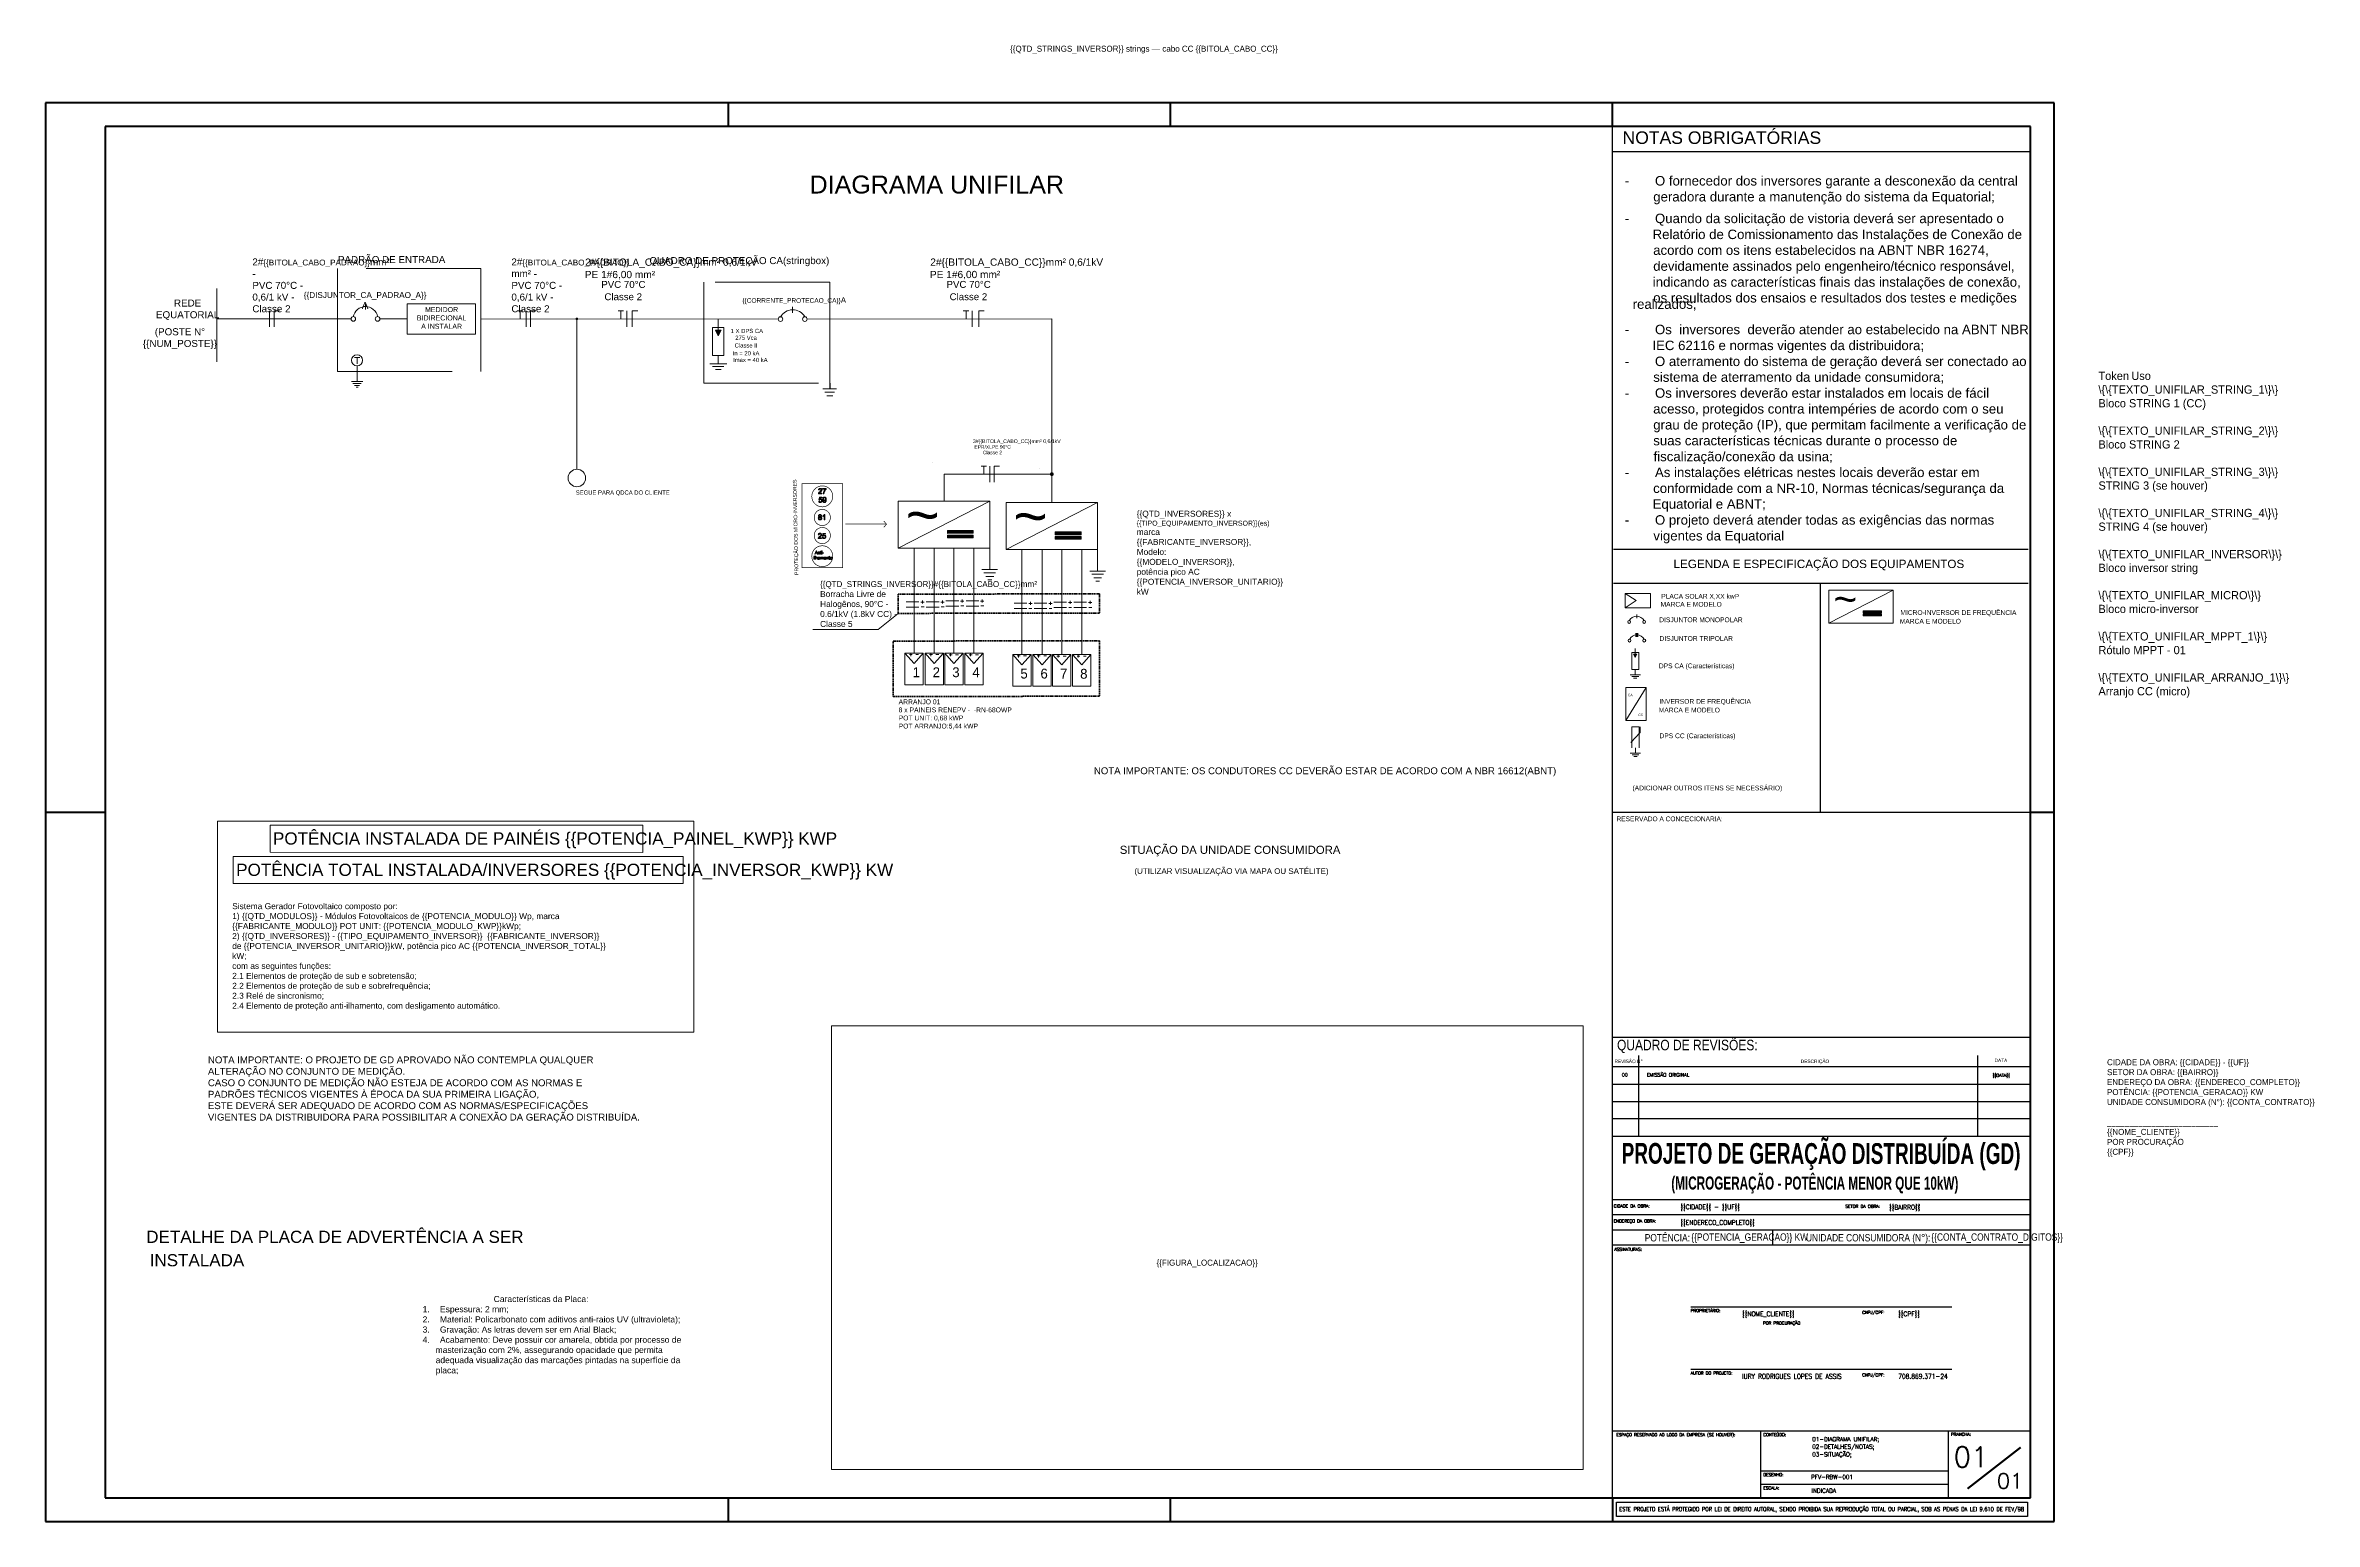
# Model space of a CAD drawing. Header units: centimetres. Extents: x -1416 to 19908, y -7962 to 7254.
# Drawn here: x -737 to 213, y -1357 to -739 of the extents above; entities that cross this region are included whole.
import ezdxf
from ezdxf.enums import TextEntityAlignment as Align

# ---------------------------------------------------------------- set-up
doc = ezdxf.new("R2010")
doc.units = ezdxf.units.CM
doc.linetypes.add('ACAD_ISO03W100', pattern=[30, 12, -18])
doc.linetypes.add('DASHED', pattern=[0.75, 0.5, -0.25])
doc.layers.get('0').update_dxf_attribs({"color": 4, "lineweight": 18})
for name, color, linetype, lineweight in [('CARIMBO EXT', 140, 'Continuous', 30), ('CARIMBO INT', 140, 'Continuous', 25), ('DETALHES_CTR25', 7, 'Continuous', 13), ('LINHA DE CHAMADA', 1, 'Continuous', 18), ('PDF_UNIFILAR', 7, 'Continuous', 15), ('PRANCHA EXT', 7, 'Continuous', 40), ('PRANCHA INT', 7, 'Continuous', 40), ('QUADRO', 2, 'Continuous', 18), ('SIMBOLO', 1, 'Continuous', 18), ('Texto', 2, 'Continuous', 18), ('TEXTO CAR1', 7, 'Continuous', 25), ('TEXTO CAR2', 7, 'Continuous', 18), ('TEXTO QCARGAS 1', 7, 'Continuous', 15), ('TXT-02', 7, 'Continuous', 20), ('TXT-05', 7, 'Continuous', 20), ('WY-ELE-DIAGRAMA', 2, 'Continuous', 18), ('WY-ELE-DIAGRAMAS-TEXTO', 2, 'Continuous', 18)]:
    doc.layers.add(name, color=color, linetype=linetype, lineweight=lineweight)
doc.layers.add('PDF_DIAGRAMA', color=92, linetype='Continuous', lineweight=15, true_color=0x00dd00)
doc.styles.add('arial', font='arial.ttf')
doc.styles.add('Arial$001', font='arial.ttf', dxfattribs={"height": 4.378104})
doc.styles.add('MtXpl_Swis721_Cn_BT', font='swissc.ttf')
doc.styles.add('ROMANS', font='romans.shx', dxfattribs={"width": 0.87})
doc.styles.add('SANSSERIFBOLD', font='sasb____.pfb', dxfattribs={"width": 2})
doc.styles.add('STANDARD-0.1', font='arial.ttf', dxfattribs={"height": 0.1})
doc.styles.add('Style-Arial', font='arial.ttf')
doc.styles.add('TECNICO', font='')
doc.styles.get('TECNICO').set_extended_font_data('Dauphin')

msp = doc.modelspace()

# ---------------------------------------------------------------- texts
at = {"color": 7, "style": 'Arial$001'}
for s, height, p in [('PE 1#6,00 mm² ', 3.0353, (-511.5, -836.08)), ('2#{{BITOLA_CABO_CA}}mm² 0,6/1kV', 3.0353, (-511.35, -830.89)), ('PE 1#6,00 mm² ', 3.0353, (-366.99, -836.06)), ('2#{{BITOLA_CABO_CC}}mm² 0,6/1kV', 3.0353, (-366.84, -830.88)), ('PVC 70°C', 2.901, (-504.57, -840.16)), ('Classe 2', 2.897, (-503.26, -845.31)), ('PVC 70°C', 2.901, (-360.05, -840.14)), ('Classe 2', 2.897, (-358.75, -845.3)), ('3#{{BITOLA_CABO_CC}}mm² 0,6/1kV', 1.5413, (-349.01, -905.12)), ('EPR/XLPE 90°C', 1.4731, (-348.37, -907.49)), ('Classe 2', 1.471, (-344.82, -909.81))]:
    msp.add_text(s, height=height, dxfattribs=at).set_placement(p)
msp.add_text('PROTEÇÃO DOS MICRO-INVERSORES', height=1.5413, rotation=91.1233, dxfattribs=at).set_placement((-422.06, -960.32))
at = {"color": 0, "linetype": 'Continuous', "style": 'arial'}
for height, p in [(17.45, (-377.14, -943.77)), (17.45, (-332, -944.34)), (12.22, (11.23, -976.45))]:
    msp.add_text('~', height=height, dxfattribs=at).set_placement(p)
at = {"color": 7}
for s, p in [('1', (-374.26, -1003.12)), ('2', (-365.86, -1003.12)), ('3', (-357.64, -1003.12)), ('4', (-349.24, -1003.19)), ('5', (-329.12, -1003.69)), ('6', (-320.72, -1003.69)), ('7', (-312.5, -1003.69)), ('8', (-304.1, -1003.77))]:
    msp.add_text(s, height=4.13, dxfattribs=at).set_placement(p)
at = {"color": 0, "lineweight": 20, "attachment_point": 1}
for s, insert, char_height, width in [('\\{\\{QTD_STRINGS_INVERSOR\\}\\} strings {\\fArial|b0|i0|c0|p34;— }cabo CC \\{\\{BITOLA_CABO_CC\\}\\}', (-333.41, -738.77), 2.5, 148.186), ('Token^IUso\\P\\\\\\{\\\\\\{TEXTO_UNIFILAR_STRING_1\\\\\\}\\\\\\}\\PBloco STRING 1 (CC)\\P\\P\\\\\\{\\\\\\{TEXTO_UNIFILAR_STRING_2\\\\\\}\\\\\\}\\PBloco STRING 2\\P\\P\\\\\\{\\\\\\{TEXTO_UNIFILAR_STRING_3\\\\\\}\\\\\\}\\PSTRING 3 (se houver)\\P\\P\\\\\\{\\\\\\{TEXTO_UNIFILAR_STRING_4\\\\\\}\\\\\\}\\PSTRING 4 (se houver)\\P\\P\\\\\\{\\\\\\{TEXTO_UNIFILAR_INVERSOR\\\\\\}\\\\\\}\\PBloco inversor string\\P\\P\\\\\\{\\\\\\{TEXTO_UNIFILAR_MICRO\\\\\\}\\\\\\}\\PBloco micro-inversor\\P\\P\\\\\\{\\\\\\{TEXTO_UNIFILAR_MPPT_1\\\\\\}\\\\\\}\\PRótulo MPPT - 01\\P\\P\\\\\\{\\\\\\{TEXTO_UNIFILAR_ARRANJO_1\\\\\\}\\\\\\}\\PArranjo CC (micro)', (122.19, -875.25), 3.4434, 106.0578), ('CIDADE DA OBRA: \\{\\{CIDADE\\}\\} - \\{\\{UF\\}\\}^JSETOR DA OBRA: \\{\\{BAIRRO\\}\\}^JENDEREÇO DA OBRA: \\{\\{ENDERECO_COMPLETO\\}\\}^JPOTÊNCIA: \\{\\{POTENCIA_GERACAO\\}\\} KW^JUNIDADE CONSUMIDORA (N°): \\{\\{CONTA_CONTRATO\\}\\}^J^J_________________________^J\\{\\{NOME_CLIENTE\\}\\}^JPOR PROCURAÇÃO^J\\{\\{CPF\\}\\}', (125.79, -1163.06), 2.49999, 104.9995), ('\\{\\{FIGURA_LOCALIZACAO\\}\\}', (-272.1, -1246.98), 2.5, 51.6247)]:
    msp.add_mtext(s, dxfattribs=dict(at, insert=insert, char_height=char_height, width=width))
at = {"color": 7, "linetype": 'ByBlock', "lineweight": 20, "char_height": 4, "width": 187.3938, "attachment_point": 1}
for s, insert in [('\\fArial|b0|i0|c0|p0;\\H2.87628011;NOTA IMPORTANTE: OS CONDUTORES CC DEVERÃO ESTAR DE ACORDO COM A NBR 16612(ABNT)', (-298.34, -1040.87)), ('\\fArial|b0|i0|c0|p0;\\H2.87628011;NOTA IMPORTANTE: O PROJETO DE GD APROVADO NÃO CONTEMPLA QUALQUER\\PALTERAÇÃO NO CONJUNTO DE MEDIÇÃO. \\PCASO O CONJUNTO DE MEDIÇÃO NÃO ESTEJA DE ACORDO COM AS NORMAS E\\PPADRÕES TÉCNICOS VIGENTES À ÉPOCA DA SUA PRIMEIRA LIGAÇÃO, \\PESTE DEVERÁ SER ADEQUADO DE ACORDO COM AS NORMAS/ESPECIFICAÇÕES \\P\\ps*;VIGENTES DA DISTRIBUIDORA PARA POSSIBILITAR A CONEXÃO DA GERAÇÃO DISTRIBUÍDA.', (-669.25, -1161.89))]:
    msp.add_mtext(s, dxfattribs=dict(at, insert=insert))
at = {"layer": 'DETALHES_CTR25', "color": 7, "style": 'SANSSERIFBOLD'}
for s, height, rotation, width, p, p2 in [('PROJETO DE GERAÇÃO DISTRIBUÍDA (GD)', 8.6845, 359.94912, 0.667616, (-77.44, -1206.79), (89.58, -1206.93)), ('(MICROGERAÇÃO - POTÊNCIA MENOR QUE 10kW)', 5.4712, 359.95544, 0.653484, (-56.62, -1217.61), (63.55, -1217.7))]:
    msp.add_text(s, height=height, rotation=rotation, dxfattribs=dict(at, width=width)).set_placement(p, p2, align=Align.FIT)
at = {"layer": 'TEXTO CAR1', "color": 7, "lineweight": 9, "style": 'Style-Arial'}
for s, height, p in [('NOTAS OBRIGATÓRIAS', 5.25, (-77.02, -779.89)), ('DIAGRAMA UNIFILAR', 7.5, (-417.37, -800.64)), ('LEGENDA E ESPECIFICAÇÃO DOS EQUIPAMENTOS', 3.5, (-55.69, -957.44)), ('PLACA SOLAR X,XX kwP', 2, (-60.84, -970.26)), ('DISJUNTOR MONOPOLAR', 2, (-61.67, -980.1)), ('MARCA E MODELO', 2, (-61.12, -973.62)), ('DISJUNTOR TRIPOLAR', 2, (-61.58, -987.91)), ('DPS CA (Características) ', 2, (-61.83, -999.38)), ('MARCA E MODELO', 2, (-61.89, -1017.88)), ('INVERSOR DE FREQUÊNCIA ', 2, (-61.62, -1014.26)), ('DPS CC (Características)', 2, (-61.57, -1028.66)), ('(ADICIONAR OUTROS ITENS SE NECESSÁRIO)', 2, (-72.88, -1050.51))]:
    msp.add_text(s, height=height, dxfattribs=at).set_placement(p)
at = {"layer": 'TEXTO CAR1', "color": 7, "lineweight": 20, "style": 'arial'}
for s, p in [('-       O fornecedor dos inversores garante a desconexão da central', (-76.07, -797.3)), ('geradora durante a manutenção do sistema da Equatorial;', (-64.19, -803.97)), ('-       Quando da solicitação de vistoria deverá ser apresentado o', (-76.07, -813.05)), ('Relatório de Comissionamento das Instalações de Conexão de', (-64.45, -819.72)), ('acordo com os itens estabelecidos na ABNT NBR 16274,', (-64.21, -826.33)), ('indicando as características finais das instalações de conexão,', (-64.38, -839.67)), ('devidamente assinados pelo engenheiro/técnico responsável,', (-64.2, -833)), ('realizados;', (-72.8, -848.93)), ('os resultados dos ensaios e resultados dos testes e medições', (-64.2, -846.27)), ('-       Os  inversores  deverão atender ao estabelecido na ABNT NBR', (-76.07, -859.54)), ('IEC 62116 e normas vigentes da distribuidora;', (-64.53, -866.21)), ('-       O aterramento do sistema de geração deverá ser conectado ao', (-76.07, -872.88)), ('-       Os inversores deverão estar instalados em locais de fácil', (-76.07, -886.15)), ('sistema de aterramento da unidade consumidora;', (-64.18, -879.48)), ('acesso, protegidos contra intempéries de acordo com o seu', (-64.21, -892.77)), ('suas características técnicas durante o processo de', (-64.18, -906.06)), ('grau de proteção (IP), que permitam facilmente a verificação de', (-64.19, -899.43)), ('fiscalização/conexão da usina;', (-64.06, -912.72)), ('-       As instalações elétricas nestes locais deverão estar em', (-76.07, -919.35)), ('Equatorial e ABNT;', (-64.45, -932.61)), ('conformidade com a NR-10, Normas técnicas/segurança da', (-64.23, -926.01)), ('-       O projeto deverá atender todas as exigências das normas', (-76.07, -939.28)), ('vigentes da Equatorial', (-64.14, -945.9))]:
    msp.add_text(s, height=3.96, dxfattribs=at).set_placement(p)
at = {"layer": 'TEXTO CAR1', "color": 7, "linetype": 'ByBlock', "lineweight": 9, "style": 'Style-Arial'}
for s, p in [('MICRO-INVERSOR DE FREQUÊNCIA ', (39.28, -977.07)), ('MARCA E MODELO', (39.01, -980.7))]:
    msp.add_text(s, height=2, dxfattribs=at).set_placement(p)
at = {"layer": 'TEXTO CAR1', "color": 7}
for s, height, style, p in [('RESERVADO A CONCECIONARIA:', 1.9842, 'TECNICO', (-79.55, -1063.42)), ('CIDADE DA OBRA:', 1.3029, 'ROMANS', (-80.74, -1225.14)), ('SETOR DA OBRA:', 1.3029, 'ROMANS', (16.23, -1225.27)), ('ENDEREÇO DA OBRA:', 1.2699, 'ROMANS', (-80.75, -1231.41)), ('ASSINATURAS:', 1.2699, 'ROMANS', (-80.5, -1243.28)), ('PROPRIETÁRIO:', 1.2699, 'ROMANS', (-48.49, -1268.92)), ('POR PROCURAÇÃO', 1.2699, 'ROMANS', (-18.22, -1274.14)), ('    CNPJ/CPF: ', 1.2699, 'ROMANS', (19.49, -1269.71)), ('AUTOR DO PROJETO:', 1.2699, 'ROMANS', (-48.49, -1295.08)), ('    CNPJ/CPF: ', 1.2699, 'ROMANS', (19.49, -1295.87)), ('ESPAÇO RESERVADO AO LOGO DA EMPRESA (SE HOUVER):', 1.2699, 'ROMANS', (-79.69, -1320.91)), ('CONTEÚDO:', 1.27, 'ROMANS', (-18.1, -1320.88)), ('PRANCHA:', 1.27, 'ROMANS', (60.49, -1320.69)), ('DESENHO:', 1.27, 'ROMANS', (-18.1, -1337.62)), ('ESCALA:', 1.27, 'ROMANS', (-18.1, -1343.17))]:
    msp.add_text(s, height=height, dxfattribs=dict(at, style=style)).set_placement(p)
at = {"layer": 'TEXTO CAR1', "color": 7, "linetype": 'ByBlock', "style": 'arial'}
for s, p in [('POTÊNCIA INSTALADA DE PAINÉIS {{POTENCIA_PAINEL_KWP}} KWP', (-642.02, -1073.2)), ('POTÊNCIA TOTAL INSTALADA/INVERSORES {{POTENCIA_INVERSOR_KWP}} KW', (-657.43, -1086.32))]:
    msp.add_text(s, height=5.1134, dxfattribs=at).set_placement(p)
at = {"layer": 'TEXTO CAR1', "linetype": 'ByBlock', "lineweight": 9, "style": 'Style-Arial'}
for s, height, p in [('SITUAÇÃO DA UNIDADE CONSUMIDORA', 3.4, (-287.5, -1077.09, -254.65)), ('(UTILIZAR VISUALIZAÇÃO VIA', 2.38, (-281.36, -1085.47, -254.65)), ('MAPA OU SATÉLITE)', 2.38, (-233.2, -1085.51, -254.65))]:
    msp.add_text(s, height=height, dxfattribs=at).set_placement(p)
at = {"layer": 'TEXTO CAR2', "color": 7, "style": 'ROMANS', "width": 0.87}
for s, height, p in [('{{CIDADE}} - {{UF}} ', 1.9842, (-52.76, -1225.9)), ('{{BAIRRO}}', 1.984, (34.57, -1226.03)), ('{{ENDERECO_COMPLETO}} ', 1.9842, (-52.77, -1232.4)), ('{{NOME_CLIENTE}}', 1.9842, (-26.97, -1270.65)), ('{{CPF}}', 1.984, (38.37, -1270.65)), ('IURY RODRIGUES LOPES DE ASSIS', 1.9842, (-26.97, -1296.8)), ('708.869.371-24', 1.9842, (38.37, -1296.8))]:
    msp.add_text(s, height=height, dxfattribs=at).set_placement(p)
at = {"layer": 'TEXTO CAR2', "color": 7, "style": 'ROMANS'}
for s, height, p in [('01-DIAGRAMA UNIFILAR;', 1.7461, (2.35, -1323.02)), ('02-DETALHES/NOTAS;', 1.7461, (2.35, -1326.14)), ('03-SITUAÇÃO;', 1.7461, (2.35, -1329.35)), ('PFV-RBW-001', 1.7461, (1.87, -1338.84)), ('INDICADA', 1.746, (2.09, -1344.53))]:
    msp.add_text(s, height=height, dxfattribs=at).set_placement(p)
for height, p in [(8.466, (68.83, -1333.78)), (6.349, (85.19, -1342.79))]:
    msp.add_text('01', height=height, dxfattribs=at).set_placement(p, align=Align.CENTER)
at = {"layer": 'TEXTO CAR2', "color": 7, "style": 'ROMANS', "width": 0.768559}
msp.add_text('ESTE PROJETO ESTÁ PROTEGIDO POR LEI DE DIREITO AUTORAL, SENDO PROIBIDA SUA REPRODUÇÃO TOTAL OU PARCIAL, SOB AS PENAS DA LEI 9.610 DE FEV/98', height=1.74608, dxfattribs=at).set_placement((-78.44, -1352.28), (91.03, -1352.28), align=Align.FIT)
at = {"layer": 'TEXTO QCARGAS 1', "linetype": 'ByBlock', "lineweight": 9, "style": 'Style-Arial'}
for s, p in [('DETALHE DA PLACA DE ADVERTÊNCIA A SER', (-695.08, -1239.95)), ('INSTALADA ', (-693.63, -1249.76))]:
    msp.add_text(s, height=5.1, dxfattribs=at).set_placement(p)
at = {"layer": 'TXT-02', "color": 7, "linetype": 'ByBlock', "lineweight": 9, "style": 'arial'}
msp.add_text('1 X DPS CA', height=1.764, dxfattribs=at).set_placement((-443.63, -859.06), align=Align.CENTER)
at = {"layer": 'TXT-02', "color": 0, "linetype": 'ByBlock', "lineweight": 9, "style": 'arial'}
for s, p in [('Classe II', (-443.96, -865.11)), ('275 Vca', (-443.96, -861.9)), ('In = 20 kA', (-443.96, -868.41)), ('Imax = 40 kA', (-442.17, -871.21)), ('SEGUE PARA QDCA DO CLIENTE', (-495.61, -926.71))]:
    msp.add_text(s, height=1.764, dxfattribs=at).set_placement(p, align=Align.CENTER)
at = {"layer": 'TXT-02', "color": 7, "style": 'ROMANS'}
for s, height, p in [('EMISSÃO ORIGINAL', 1.4617, (-66.87, -1170.32)), ('00', 1.462, (-77.35, -1170.32)), ('{{DATA}}', 1.32, (77.87, -1170.45))]:
    msp.add_text(s, height=height, dxfattribs=at).set_placement(p)
at = {"layer": 'TXT-02', "color": 7, "lineweight": 9}
for s, insert, char_height, width, attachment_point, style in [('{PADRÃO DE ENTRADA}', (-569.87, -826.83), 2.94, 47.3191, 3, 'STANDARD-0.1'), ('QUADRO DE PROTEÇÃO CA(stringbox)', (-409.12, -827.26), 2.94, 73.4928, 3, 'STANDARD-0.1'), ('2#{\\H0.83333x;\\C256;\\{\\{BITOLA_CABO_PADRAO\\}\\}}mm² -\\PPVC 70°C -\\P0,6/1 kV - \\PClasse 2', (-650.65, -827.82), 2.94, 24.7378, 1, 'arial'), ('2#{\\H0.83333x;\\C256;\\{\\{BITOLA_CABO_PADRAO\\}\\}} mm² -\\PPVC 70°C -\\P0,6/1 kV - \\PClasse 2', (-542.21, -827.82), 2.94, 24.7378, 1, 'arial'), ('\\P{\\H0.83333x;\\C256;\\{\\{DISJUNTOR_CA_PADRAO_A\\}\\}} A', (-603.45, -837.02), 2.94, 18.9536, 2, 'STANDARD-0.1'), ('MEDIDOR BIDIRECIONAL \\PA INSTALAR', (-571.42, -852.74), 2.1, 30.6165, 5, 'STANDARD-0.1'), ('{T}', (-606.8, -869.12), 2.94, 18.9536, 2, 'STANDARD-0.1')]:
    msp.add_mtext(s, dxfattribs=dict(at, insert=insert, char_height=char_height, width=width, attachment_point=attachment_point, style=style))
at = {"layer": 'TXT-02', "color": 7, "lineweight": 9, "insert": (-677.76, -845.02), "char_height": 2.94, "attachment_point": 2, "style": 'STANDARD-0.1'}
msp.add_mtext('REDE\\PEQUATORIAL', dxfattribs=at)
at = {"layer": 'TXT-02', "color": 0, "lineweight": 9, "style": 'STANDARD-0.1'}
for s, insert, char_height, width, attachment_point in [('{\\H0.83333x;\\C250;\\c4210752;\\{\\{CORRENTE_PROTECAO_CA\\}\\}}A', (-423.81, -844.05), 2.352, 15.1629, 2), ('ARRANJO 01\\P8 x PAINEIS RENEPV -  -RN-68OWP\\PPOT UNIT: 0,68 kWP\\PPOT ARRANJO:5,44 kWP', (-380.09, -1012.43), 2.0286, 58.7349, 1)]:
    msp.add_mtext(s, dxfattribs=dict(at, insert=insert, char_height=char_height, width=width, attachment_point=attachment_point))
at = {"layer": 'TXT-02', "color": 6, "lineweight": 9, "insert": (-680.97, -857.04), "char_height": 4, "width": 50, "attachment_point": 2, "style": 'STANDARD-0.1'}
msp.add_mtext('{\\H0.735x;\\C256;(POSTE N° \\P\\{\\{NUM_POSTE\\}\\}}', dxfattribs=at)
at = {"layer": 'TXT-02', "color": 0, "linetype": 'ByBlock', "lineweight": 9, "char_height": 2.5, "attachment_point": 1, "style": 'arial'}
for s, insert, width in [('\\{\\{QTD_INVERSORES\\}\\} x {\\H0.83333x;\\C256; \\{\\{TIPO_EQUIPAMENTO_INVERSOR\\}\\}(es) }marca \\{\\{FABRICANTE_INVERSOR\\}\\}, Modelo: ^J\\{\\{MODELO_INVERSOR\\}\\}, potência pico AC \\{\\{POTENCIA_INVERSOR_UNITARIO\\}\\} kW', (-280.43, -933.45), 44.0256), ('{\\Ftxt|c0;\\{\\{QTD_STRINGS_INVERSOR\\}\\}}#{\\Ftxt|c0;\\{\\{BITOLA_CABO_CC\\}\\}}mm² Borracha Livre de Halogênos, 90°C - 0.6/1kV (1.8kV CC) - \\PClasse 5', (-412.97, -962.9), 32.4468)]:
    msp.add_mtext(s, dxfattribs=dict(at, insert=insert, width=width))
at = {"layer": 'TXT-02', "color": 6, "linetype": 'ByBlock', "char_height": 3.06803, "attachment_point": 1, "style": 'arial'}
for s, width, heights, insert in [('{\\H0.81485x;\\C256;Sistema Gerador Fotovoltaico composto por:\\P1) \\{\\{QTD_MODULOS\\}\\} - Módulos Fotovoltaicos de \\{\\{POTENCIA_MODULO\\}\\} Wp, marca \\{\\{FABRICANTE_MODULO\\}\\} POT UNIT: \\{\\{POTENCIA_MODULO_KWP\\}\\}kWp;^J2) \\{\\{QTD_INVERSORES\\}\\} - \\{\\{TIPO_EQUIPAMENTO_INVERSOR\\}\\}  \\{\\{FABRICANTE_INVERSOR\\}\\} de \\{\\{POTENCIA_INVERSOR_UNITARIO\\}\\}kW, potência pico AC \\{\\{POTENCIA_INVERSOR_TOTAL\\}\\} kW;^Jcom as seguintes funções:^J2.1 Elementos de proteção de sub e sobretensão;^J2.2 Elementos de proteção de sub e sobrefrequência;^J2.3 Relé de sincronismo;^J2.4 Elemento de proteção anti-ilhamento, com desligamento automático.}', 156.0512, [62.23], (-659.09, -1097.74)), ('\\pxr0.5875,b1,a0.5,qc,t2.95,c17.71667,r35.43333;{\\H0.81485x;\\C0;^J\\H1.02268x;\\C256;Características da Placa: \\P\\pi-1.77083,l5.31667,r0.59167,ql,t5.90833,c18.4125,r36.825;1.^IEspessura: 2 mm; \\P2.^IMaterial: Policarbonato com aditivos anti-raios UV (ultravioleta);\\P3.^IGravação: As letras devem ser em Arial Black;\\P4.^IAcabamento: Deve possuir cor amarela, obtida por processo de masterização com 2%, assegurando opacidade que permita adequada visualização das marcações pintadas na superfície da placa;\\fCalibri|b0|i0|c0|p34;\\H1.1x;\\P\\pi0,l0,r0,b0.25,a0.25,q*,tz;\\fArial|b0|i0|c0|p34;\\H0.88893x;\\C0;\\P^I ^I }', 122.7441, [76.59], (-590.25, -1258))]:
    msp.add_mtext_dynamic_manual_height_columns(s, width=width, gutter_width=0.5, heights=heights, dxfattribs=dict(at, insert=insert))
at = {"layer": 'TXT-02', "color": 7, "char_height": 1.4617, "width": 191.043, "attachment_point": 1}
for s, insert in [('\\fSwis721 Cn BT|b0|i0|c0|p34;REVISÃO N°', (-80.42, -1163.23)), ('\\fSwis721 Cn BT|b0|i0|c0|p34;DESCRIÇÃO', (-2.44, -1163.23)), ('\\fSwis721 Cn BT|b0|i0|c0|p34;DATA', (78.68, -1162.83))]:
    msp.add_mtext(s, dxfattribs=dict(at, insert=insert))
at = {"layer": 'TXT-05', "color": 7, "lineweight": 20, "style": 'MtXpl_Swis721_Cn_BT'}
for s, height, p in [('POTÊNCIA:', 3.07, (-67.75, -1239.33)), ('{{POTENCIA_GERACAO}} KW', 3.0696, (-48.21, -1239.04)), ('UNIDADE CONSUMIDORA (N°): ', 3.0696, (-0.26, -1239.33)), ('{{CONTA_CONTRATO_DIGITOS}}', 3.0696, (52.25, -1239.04))]:
    msp.add_text(s, height=height, dxfattribs=at).set_placement(p)
at = {"layer": 'TXT-05', "color": 7, "insert": (-79.35, -1154.92), "char_height": 4.3851, "width": 191.043, "attachment_point": 1}
msp.add_mtext('{\\fSwis721 Cn BT|b0|i0|c0|p34;QUADRO DE REVISÕES:}', dxfattribs=at)
at = {"layer": 'WY-ELE-DIAGRAMAS-TEXTO', "color": 7, "lineweight": 9, "char_height": 1.028, "width": 45.2412, "attachment_point": 1, "style": 'STANDARD-0.1'}
for s, insert in [('CA', (-74.8, -1010.08)), ('CC', (-70.46, -1018.4))]:
    msp.add_mtext(s, dxfattribs=dict(at, insert=insert))

# ---------------------------------------------------------------- blocks, each defined once
blk = doc.blocks.new('Modulo')
at = {"color": 0, "linetype": 'ByBlock', "lineweight": 9}
blk.add_lwpolyline([(-6.4, -22.1), (6.4, -22.1), (6.4, 0), (-6.4, 0)], close=True, dxfattribs=at)
blk.add_lwpolyline([(-6.4, 0), (0, -7.2), (6.4, 0)], dxfattribs=at)
blk = doc.blocks.new('PN')
for p, q in [((0, 0), (0, -0.212)), ((-0.078, -0.212), (0.078, -0.212)), ((-0.058, -0.245), (0.058, -0.245)), ((-0.039, -0.279), (0.039, -0.279)), ((-0.019, -0.313), (0.019, -0.313))]:
    blk.add_line(p, q)

# ---------------------------------------------------------------- hatches: boundary and pattern name
at = {"lineweight": 9}
for points in [[(-456.78, -857.85), (-454.43, -857.85), (-455.61, -860.2)], [(-72.44, -993.48), (-71, -993.48), (-71.72, -994.92)]]:
    msp.add_hatch(color=7, dxfattribs=at).paths.add_polyline_path(points)
at = {"lineweight": 20}
h = msp.add_hatch(dxfattribs=at)
h.set_pattern_fill('ANGLE', color=0)
h.set_pattern_definition([(0, (1032.2885, 768.3565), (0, 6.985), [5.08, -1.905]), (90, (1032.2885, 768.3565), (-6.985, 4e-16), [5.08, -1.905])])
h.paths.add_polyline_path([(-523.17, -891.89), (-522.44, -891.89, 1)])
h.paths.add_polyline_path([(-522.44, -891.89), (-522.8, -891.89), (-522.8, -892.26, 0.414214)])
h.paths.add_polyline_path([(-522.8, -891.89), (-523.17, -891.89, 0.414214), (-522.8, -892.26)])
h = msp.add_hatch(color=0, dxfattribs=at)
h.dxf.hatch_style = 1
h.paths.add_polyline_path([(-316.77, -918.14, 1), (-315.15, -918.14, 1)])
for points in [[(-359.69, -941.72), (-348.87, -941.71), (-348.87, -942.9), (-359.69, -942.91)], [(-359.69, -943.64), (-348.87, -943.63), (-348.87, -944.81), (-359.69, -944.83)], [(-314.55, -942.3), (-303.73, -942.29), (-303.73, -943.47), (-314.55, -943.48)], [(-314.55, -944.22), (-303.73, -944.21), (-303.73, -945.39), (-314.55, -945.4)], [(23.76, -975.33), (31.34, -975.32), (31.34, -976.15), (23.76, -976.15)], [(23.76, -976.67), (31.34, -976.66), (31.34, -977.49), (23.76, -977.5)]]:
    msp.add_hatch(color=7, dxfattribs=at).paths.add_polyline_path(points)

# ---------------------------------------------------------------- linework, layer by layer
at = {"color": 7, "lineweight": 9}
for p, q in [((-643.42, -849.8), (-643.42, -856.48)), ((-643.42, -849.8), (-643.42, -856.48)), ((-641.51, -849.8), (-641.51, -856.48)), ((-641.51, -849.8), (-641.51, -856.48)), ((-641.51, -849.8), (-639.24, -849.8)), ((-537.36, -849.8), (-539.69, -849.8)), ((-538.55, -849.8), (-538.55, -853.14)), ((-538.55, -849.8), (-538.55, -853.14)), ((-536.04, -849.8), (-536.04, -856.48)), ((-536.04, -849.8), (-536.04, -856.48)), ((-534.21, -849.8), (-531.95, -849.8)), ((-534.21, -849.8), (-534.21, -856.48)), ((-534.21, -849.8), (-534.21, -856.48)), ((-495.21, -849.8), (-497.54, -849.8)), ((-496.4, -849.8), (-496.4, -853.14)), ((-496.4, -849.8), (-496.4, -853.14)), ((-493.89, -849.8), (-493.89, -856.48)), ((-493.89, -849.8), (-493.89, -856.48)), ((-491.6, -849.82), (-491.6, -856.5)), ((-491.6, -849.82), (-491.6, -856.5)), ((-491.6, -849.82), (-489.33, -849.82)), ((-350.69, -849.8), (-353.02, -849.8)), ((-351.89, -849.8), (-351.89, -853.14)), ((-351.89, -849.8), (-351.89, -853.14)), ((-349.37, -849.8), (-349.37, -856.48)), ((-349.37, -849.8), (-349.37, -856.48)), ((-346.54, -849.8), (-346.54, -856.48)), ((-346.54, -849.8), (-346.54, -856.48)), ((-346.54, -849.8), (-344.27, -849.8)), ((-316.01, -853.11), (-315.94, -917.92)), ((-606.82, -872.81), (-606.82, -879.35)), ((-606.82, -879.35), (-609.19, -879.35)), ((-606.82, -880.16), (-608.54, -880.16)), ((-606.82, -880.96), (-607.9, -880.96)), ((-606.82, -881.77), (-607.26, -881.77)), ((-606.82, -879.35), (-604.45, -879.35)), ((-606.82, -880.16), (-605.09, -880.16)), ((-606.82, -880.96), (-605.73, -880.96)), ((-606.82, -881.77), (-606.38, -881.77)), ((-343.26, -914.8), (-345.59, -914.8)), ((-344.45, -914.8), (-344.45, -918.14)), ((-344.45, -914.8), (-344.45, -918.14)), ((-341.94, -914.8), (-341.94, -921.47)), ((-341.94, -914.8), (-341.94, -921.47)), ((-340.12, -914.8), (-340.12, -921.47)), ((-340.12, -914.8), (-340.12, -921.47)), ((-340.12, -914.85), (-337.85, -914.85)), ((-75.94, -968.07), (-71.35, -971.08)), ((-75.94, -974.09), (-71.35, -971.08))]:
    msp.add_line(p, q, dxfattribs=at)
at = {"color": 7, "lineweight": 20}
for p, q in [((-430.51, -853.21), (-555.03, -853.1)), ((-361.09, -929.37), (-361.09, -918.14)), ((-361.09, -918.14), (-316.18, -918.14)), ((-315.95, -918.35), (-315.95, -929.94)), ((-315.75, -918.14), (-315.75, -918.14)), ((-373.6, -993.01), (-373.6, -949.17)), ((-365.2, -993.01), (-365.2, -949.17)), ((-356.98, -993.08), (-356.98, -949.17)), ((-348.58, -993.08), (-348.58, -949.17)), ((-328.46, -993.59), (-328.46, -949.74)), ((-320.06, -993.59), (-320.06, -949.74)), ((-311.84, -993.66), (-311.84, -949.74)), ((-303.44, -993.66), (-303.44, -949.74)), ((-375.57, -993.68), (-374.37, -993.68)), ((-375.03, -993.08), (-375.03, -994.28)), ((-372.91, -993.68), (-371.71, -993.68)), ((-367.17, -993.68), (-365.97, -993.68)), ((-366.63, -993.08), (-366.63, -994.28)), ((-364.51, -993.68), (-363.31, -993.68)), ((-358.95, -993.75), (-357.75, -993.75)), ((-358.41, -993.15), (-358.41, -994.35)), ((-356.29, -993.75), (-355.09, -993.75)), ((-350.55, -993.75), (-349.35, -993.75)), ((-350.01, -993.15), (-350.01, -994.35)), ((-347.89, -993.75), (-346.69, -993.75)), ((-330.43, -994.25), (-329.23, -994.25)), ((-329.89, -993.65), (-329.89, -994.85)), ((-327.77, -994.25), (-326.57, -994.25)), ((-322.03, -994.25), (-320.83, -994.25)), ((-321.49, -993.65), (-321.49, -994.85)), ((-319.37, -994.25), (-318.17, -994.25)), ((-313.81, -994.32), (-312.61, -994.32)), ((-313.27, -993.72), (-313.27, -994.92)), ((-311.15, -994.32), (-309.95, -994.32)), ((-305.41, -994.32), (-304.21, -994.32)), ((-304.87, -993.72), (-304.87, -994.92)), ((-302.75, -994.32), (-301.55, -994.32))]:
    msp.add_line(p, q, dxfattribs=at)
at = {"color": 0, "lineweight": 20}
for p, q in [((-514.79, -853.14), (-514.79, -916.09)), ((-418.42, -853.21), (-316.01, -853.11)), ((-365.9, -913.22), (-365.9, -913.22)), ((-321.09, -915.69), (-321.09, -915.69)), ((-388.71, -983.16), (-416.02, -983.16))]:
    msp.add_line(p, q, dxfattribs=at)
at = {"color": 7, "linetype": 'Continuous', "lineweight": 9}
for p, q in [((-455.61, -857.85), (-455.61, -853.14)), ((-459.13, -871.96), (-452.08, -871.96)), ((-457.96, -873.13), (-453.25, -873.13)), ((-455.61, -871.96), (-455.61, -868.43)), ((-456.78, -874.31), (-454.43, -874.31)), ((-71.72, -993.95), (-71.72, -991.07)), ((-73.88, -1002.12), (-69.56, -1002.12)), ((-73.16, -1002.84), (-70.28, -1002.84)), ((-72.44, -1003.56), (-71, -1003.56)), ((-71.72, -1002.12), (-71.72, -999.96)), ((-73.78, -1034.88), (-69.46, -1034.88)), ((-71.62, -1034.88), (-71.62, -1032.72)), ((-73.06, -1035.6), (-70.18, -1035.6)), ((-72.34, -1036.32), (-70.9, -1036.32))]:
    msp.add_line(p, q, dxfattribs=at)
at = {"color": 0}
for p, q in [((-380.24, -949.17), (-341.94, -929.37)), ((-335.1, -949.74), (-296.8, -929.94)), ((9.38, -980.54), (36.19, -966.68)), ((-380.24, -976.42), (-388.71, -983.16))]:
    msp.add_line(p, q, dxfattribs=at)
at = {"color": 0, "linetype": 'ByBlock', "lineweight": 9}
for p, q in [((-371.57, -971.55), (-376.91, -971.55)), ((-371.57, -971.55), (-376.91, -971.55)), ((-371.57, -973.82), (-376.91, -973.82)), ((-371.57, -973.82), (-376.91, -973.82)), ((-369.4, -971.68), (-370.79, -971.68)), ((-370.66, -973.74), (-369.43, -973.74)), ((-370.1, -971.68), (-370.1, -971.05)), ((-370.1, -971.68), (-370.1, -972.31)), ((-363.17, -971.55), (-368.51, -971.55)), ((-363.17, -971.55), (-368.51, -971.55)), ((-363.17, -973.82), (-368.51, -973.82)), ((-363.17, -973.82), (-368.51, -973.82)), ((-361, -971.68), (-362.39, -971.68)), ((-362.26, -973.74), (-361.03, -973.74)), ((-361.7, -971.68), (-361.7, -971.05)), ((-361.7, -971.68), (-361.7, -972.31)), ((-354.94, -971.13), (-360.28, -971.13)), ((-354.94, -971.13), (-360.28, -971.13)), ((-354.94, -973.39), (-360.28, -973.39)), ((-354.94, -973.39), (-360.28, -973.39)), ((-352.78, -971.26), (-354.17, -971.26)), ((-354.03, -973.32), (-352.81, -973.32)), ((-353.47, -971.26), (-353.47, -970.63)), ((-353.47, -971.26), (-353.47, -971.88)), ((-346.54, -971.13), (-351.88, -971.13)), ((-346.54, -971.13), (-351.88, -971.13)), ((-346.54, -973.39), (-351.88, -973.39)), ((-346.54, -973.39), (-351.88, -973.39)), ((-344.38, -971.26), (-345.77, -971.26)), ((-345.63, -973.32), (-344.41, -973.32)), ((-345.07, -971.26), (-345.07, -970.63)), ((-345.07, -971.26), (-345.07, -971.88)), ((-326.42, -972.12), (-331.77, -972.12)), ((-326.42, -972.12), (-331.77, -972.12)), ((-326.42, -974.39), (-331.77, -974.39)), ((-326.42, -974.39), (-331.77, -974.39)), ((-324.26, -972.25), (-325.65, -972.25)), ((-325.52, -974.32), (-324.29, -974.32)), ((-324.95, -972.25), (-324.95, -971.63)), ((-324.95, -972.25), (-324.95, -972.88)), ((-318.02, -972.12), (-323.37, -972.12)), ((-318.02, -972.12), (-323.37, -972.12)), ((-318.02, -974.39), (-323.37, -974.39)), ((-318.02, -974.39), (-323.37, -974.39)), ((-315.86, -972.25), (-317.25, -972.25)), ((-317.12, -974.32), (-315.89, -974.32)), ((-316.55, -972.25), (-316.55, -971.63)), ((-316.55, -972.25), (-316.55, -972.88)), ((-309.8, -971.7), (-315.14, -971.7)), ((-309.8, -971.7), (-315.14, -971.7)), ((-309.8, -973.97), (-315.14, -973.97)), ((-309.8, -973.97), (-315.14, -973.97)), ((-307.63, -971.83), (-309.03, -971.83)), ((-308.89, -973.89), (-307.67, -973.89)), ((-308.33, -971.83), (-308.33, -971.2)), ((-308.33, -971.83), (-308.33, -972.46)), ((-301.4, -971.7), (-306.74, -971.7)), ((-301.4, -971.7), (-306.74, -971.7)), ((-301.4, -973.97), (-306.74, -973.97)), ((-301.4, -973.97), (-306.74, -973.97)), ((-299.23, -971.83), (-300.63, -971.83)), ((-300.49, -973.89), (-299.27, -973.89)), ((-299.93, -971.83), (-299.93, -971.2)), ((-299.93, -971.83), (-299.93, -972.46))]:
    msp.add_line(p, q, dxfattribs=at)
at = {"color": 7, "linetype": 'ACAD_ISO03W100', "lineweight": 9, "ltscale": 4}
for points in [[(-614.94, -832.02), (-614.94, -875.09), (-555.03, -875.09), (-555.03, -832.02)], [(-461.7, -837.71), (-461.7, -880.07), (-408.93, -880.07), (-408.93, -837.71)]]:
    msp.add_lwpolyline(points, close=True, dxfattribs=at)
at = {"color": 7, "linetype": 'Continuous', "lineweight": 9}
for points in [[(-457.96, -868.43), (-457.96, -856.67), (-453.25, -856.67), (-453.25, -868.43)], [(-456.78, -857.85), (-454.43, -857.85), (-455.61, -860.2)], [(-73.16, -999.96), (-73.16, -992.76), (-70.28, -992.76), (-70.28, -999.96)], [(-72.44, -993.48), (-71, -993.48), (-71.72, -994.92)]]:
    msp.add_lwpolyline(points, close=True, dxfattribs=at)
at = {"color": 7, "const_width": 0.273}
for points in [[(-420.6, -922.17), (-403.48, -922.17), (-403.48, -922.17), (-403.48, -957.29), (-403.48, -957.29), (-420.6, -957.29), (-420.6, -957.29), (-420.6, -922.17)], [(-407.67, -927.43), (-407.78, -926.43), (-408.11, -925.5), (-408.63, -924.69), (-409.31, -924.01), (-410.13, -923.49), (-411.05, -923.16), (-412.06, -923.04), (-412.06, -923.04), (-413.07, -923.16), (-413.99, -923.49), (-414.81, -924.01), (-415.49, -924.69), (-416.01, -925.5), (-416.34, -926.43), (-416.46, -927.43), (-416.46, -927.43), (-416.34, -928.44), (-416.01, -929.37), (-415.49, -930.18), (-414.81, -930.86), (-413.99, -931.38), (-413.07, -931.71), (-412.06, -931.83), (-412.06, -931.83), (-411.05, -931.71), (-410.13, -931.38), (-409.31, -930.86), (-408.63, -930.18), (-408.11, -929.37), (-407.78, -928.44), (-407.67, -927.43)], [(-408.67, -936.27), (-408.76, -935.49), (-409.01, -934.78), (-409.41, -934.15), (-409.94, -933.62), (-410.57, -933.22), (-411.28, -932.97), (-412.06, -932.88), (-412.06, -932.88), (-412.84, -932.97), (-413.55, -933.22), (-414.18, -933.62), (-414.71, -934.15), (-415.11, -934.78), (-415.36, -935.49), (-415.45, -936.27), (-415.45, -936.27), (-415.36, -937.05), (-415.11, -937.76), (-414.71, -938.39), (-414.18, -938.92), (-413.55, -939.32), (-412.84, -939.57), (-412.06, -939.66), (-412.06, -939.66), (-411.28, -939.57), (-410.57, -939.32), (-409.94, -938.92), (-409.41, -938.39), (-409.01, -937.76), (-408.76, -937.05), (-408.67, -936.27)], [(-408.67, -943.83), (-408.76, -943.05), (-409.01, -942.34), (-409.41, -941.71), (-409.94, -941.18), (-410.57, -940.78), (-411.28, -940.53), (-412.06, -940.44), (-412.06, -940.44), (-412.84, -940.53), (-413.55, -940.78), (-414.18, -941.18), (-414.71, -941.71), (-415.11, -942.34), (-415.36, -943.05), (-415.45, -943.83), (-415.45, -943.83), (-415.36, -944.61), (-415.11, -945.32), (-414.71, -945.95), (-414.18, -946.48), (-413.55, -946.88), (-412.84, -947.13), (-412.06, -947.22), (-412.06, -947.22), (-411.28, -947.13), (-410.57, -946.88), (-409.94, -946.48), (-409.41, -945.95), (-409.01, -945.32), (-408.76, -944.61), (-408.67, -943.83)], [(-402.41, -939.06), (-385.14, -939.06), (-385.14, -939.06), (-386.33, -937.79)], [(-385.14, -939.06), (-386.33, -940.38)], [(-407.67, -952.48), (-407.78, -951.48), (-408.11, -950.55), (-408.63, -949.74), (-409.31, -949.05), (-410.13, -948.54), (-411.05, -948.2), (-412.06, -948.09), (-412.06, -948.09), (-413.07, -948.2), (-413.99, -948.54), (-414.81, -949.05), (-415.49, -949.74), (-416.01, -950.55), (-416.34, -951.48), (-416.46, -952.48), (-416.46, -952.48), (-416.34, -953.49), (-416.01, -954.42), (-415.49, -955.23), (-414.81, -955.91), (-413.99, -956.43), (-413.07, -956.76), (-412.06, -956.88), (-412.06, -956.88), (-411.05, -956.76), (-410.13, -956.43), (-409.31, -955.91), (-408.63, -955.23), (-408.11, -954.42), (-407.78, -953.49), (-407.67, -952.48)]]:
    msp.add_lwpolyline(points, dxfattribs=at)
at = {"color": 7}
for points in [[(-412.23, -926.06), (-412.23, -926.32), (-413.68, -926.32), (-413.68, -926.32), (-413.68, -926.32), (-413.67, -926.25), (-413.66, -926.19), (-413.64, -926.13), (-413.64, -926.13), (-413.64, -926.13), (-413.64, -926.13), (-413.6, -926.03), (-413.54, -925.94), (-413.47, -925.84), (-413.47, -925.84), (-413.47, -925.84), (-413.47, -925.84), (-413.37, -925.74), (-413.26, -925.63), (-413.12, -925.51), (-413.12, -925.51), (-413.12, -925.51), (-413.12, -925.51), (-412.9, -925.33), (-412.74, -925.17), (-412.63, -925.04), (-412.63, -925.04), (-412.63, -925.04), (-412.63, -925.04), (-412.56, -924.93), (-412.52, -924.82), (-412.51, -924.72), (-412.51, -924.72), (-412.51, -924.72), (-412.51, -924.72), (-412.52, -924.62), (-412.56, -924.53), (-412.62, -924.45), (-412.62, -924.45), (-412.62, -924.45), (-412.62, -924.45), (-412.71, -924.39), (-412.8, -924.35), (-412.92, -924.34), (-412.92, -924.34), (-412.92, -924.34), (-412.92, -924.34), (-413.04, -924.35), (-413.14, -924.39), (-413.23, -924.46), (-413.23, -924.46), (-413.23, -924.46), (-413.23, -924.46), (-413.3, -924.54), (-413.33, -924.65), (-413.35, -924.78), (-413.35, -924.78), (-413.63, -924.75), (-413.63, -924.75), (-413.63, -924.75), (-413.59, -924.56), (-413.52, -924.4), (-413.41, -924.28), (-413.41, -924.28), (-413.41, -924.28), (-413.41, -924.28), (-413.27, -924.19), (-413.11, -924.14), (-412.91, -924.12), (-412.91, -924.12), (-412.91, -924.12), (-412.91, -924.12), (-412.72, -924.14), (-412.55, -924.2), (-412.41, -924.29), (-412.41, -924.29), (-412.41, -924.29), (-412.41, -924.29), (-412.31, -924.42), (-412.25, -924.56), (-412.23, -924.73), (-412.23, -924.73), (-412.23, -924.73), (-412.23, -924.73), (-412.24, -924.81), (-412.25, -924.9), (-412.28, -924.98), (-412.28, -924.98), (-412.28, -924.98), (-412.28, -924.98), (-412.33, -925.07), (-412.39, -925.16), (-412.46, -925.25), (-412.46, -925.25), (-412.46, -925.25), (-412.46, -925.25), (-412.56, -925.36), (-412.7, -925.49), (-412.88, -925.64), (-412.88, -925.64), (-412.88, -925.64), (-412.88, -925.64), (-413.02, -925.76), (-413.12, -925.85), (-413.19, -925.91), (-413.19, -925.91), (-413.19, -925.91), (-413.19, -925.91), (-413.23, -925.96), (-413.27, -926.01), (-413.3, -926.06), (-413.3, -926.06), (-412.23, -926.06)], [(-413.55, -929.39), (-413.27, -929.36), (-413.27, -929.36), (-413.27, -929.36), (-413.24, -929.49), (-413.19, -929.59), (-413.12, -929.67), (-413.12, -929.67), (-413.12, -929.67), (-413.12, -929.67), (-413.04, -929.73), (-412.95, -929.77), (-412.85, -929.78), (-412.85, -929.78), (-412.85, -929.78), (-412.85, -929.78), (-412.72, -929.76), (-412.61, -929.71), (-412.52, -929.63), (-412.52, -929.63), (-412.52, -929.63), (-412.52, -929.63), (-412.44, -929.52), (-412.4, -929.39), (-412.38, -929.24), (-412.38, -929.24), (-412.38, -929.24), (-412.38, -929.24), (-412.4, -929.1), (-412.44, -928.98), (-412.51, -928.88), (-412.51, -928.88), (-412.51, -928.88), (-412.51, -928.88), (-412.61, -928.81), (-412.72, -928.76), (-412.85, -928.75), (-412.85, -928.75), (-412.85, -928.75), (-412.85, -928.75), (-412.93, -928.75), (-413.01, -928.77), (-413.09, -928.81), (-413.09, -928.81), (-413.09, -928.81), (-413.09, -928.81), (-413.15, -928.85), (-413.21, -928.9), (-413.25, -928.96), (-413.25, -928.96), (-413.5, -928.93), (-413.29, -927.8), (-412.2, -927.8), (-412.2, -928.06), (-413.08, -928.06), (-413.19, -928.65), (-413.19, -928.65), (-413.19, -928.65), (-413.06, -928.57), (-412.92, -928.52), (-412.78, -928.51), (-412.78, -928.51), (-412.78, -928.51), (-412.78, -928.51), (-412.6, -928.53), (-412.44, -928.6), (-412.29, -928.71), (-412.29, -928.71), (-412.29, -928.71), (-412.29, -928.71), (-412.18, -928.85), (-412.12, -929.02), (-412.1, -929.22), (-412.1, -929.22), (-412.1, -929.22), (-412.1, -929.22), (-412.12, -929.41), (-412.17, -929.58), (-412.27, -929.73), (-412.27, -929.73), (-412.27, -929.73), (-412.27, -929.73), (-412.43, -929.88), (-412.62, -929.97), (-412.85, -930), (-412.85, -930), (-412.85, -930), (-412.85, -930), (-413.03, -929.98), (-413.2, -929.93), (-413.33, -929.83), (-413.33, -929.83), (-413.33, -929.83), (-413.33, -929.83), (-413.44, -929.71), (-413.51, -929.56), (-413.55, -929.39)], [(-411.92, -924.41), (-411.92, -924.15), (-410.5, -924.15), (-410.5, -924.36), (-410.5, -924.36), (-410.5, -924.36), (-410.64, -924.53), (-410.78, -924.73), (-410.92, -924.96), (-410.92, -924.96), (-410.92, -924.96), (-410.92, -924.96), (-411.04, -925.2), (-411.15, -925.46), (-411.24, -925.72), (-411.24, -925.72), (-411.24, -925.72), (-411.24, -925.72), (-411.28, -925.91), (-411.32, -926.11), (-411.34, -926.32), (-411.34, -926.32), (-411.62, -926.32), (-411.62, -926.32), (-411.62, -926.32), (-411.6, -926.13), (-411.57, -925.93), (-411.51, -925.69), (-411.51, -925.69), (-411.51, -925.69), (-411.51, -925.69), (-411.44, -925.45), (-411.35, -925.22), (-411.23, -924.99), (-411.23, -924.99), (-411.23, -924.99), (-411.23, -924.99), (-411.11, -924.77), (-410.98, -924.58), (-410.85, -924.41), (-410.85, -924.41), (-411.92, -924.41)], [(-411.81, -929.46), (-411.55, -929.43), (-411.55, -929.43), (-411.55, -929.43), (-411.52, -929.54), (-411.48, -929.63), (-411.42, -929.7), (-411.42, -929.7), (-411.42, -929.7), (-411.42, -929.7), (-411.36, -929.74), (-411.28, -929.77), (-411.19, -929.78), (-411.19, -929.78), (-411.19, -929.78), (-411.19, -929.78), (-411.11, -929.77), (-411.03, -929.75), (-410.97, -929.72), (-410.97, -929.72), (-410.97, -929.72), (-410.97, -929.72), (-410.91, -929.68), (-410.86, -929.63), (-410.82, -929.57), (-410.82, -929.57), (-410.82, -929.57), (-410.82, -929.57), (-410.78, -929.5), (-410.74, -929.41), (-410.72, -929.31), (-410.72, -929.31), (-410.72, -929.31), (-410.72, -929.31), (-410.69, -929.2), (-410.68, -929.1), (-410.67, -928.98), (-410.67, -928.98), (-410.67, -928.98), (-410.67, -928.98), (-410.67, -928.97), (-410.68, -928.95), (-410.68, -928.93), (-410.68, -928.93), (-410.68, -928.93), (-410.68, -928.93), (-410.74, -929.01), (-410.81, -929.08), (-410.9, -929.14), (-410.9, -929.14), (-410.9, -929.14), (-410.9, -929.14), (-410.99, -929.18), (-411.09, -929.21), (-411.2, -929.22), (-411.2, -929.22), (-411.2, -929.22), (-411.2, -929.22), (-411.37, -929.2), (-411.53, -929.13), (-411.66, -929.02), (-411.66, -929.02), (-411.66, -929.02), (-411.66, -929.02), (-411.76, -928.88), (-411.83, -928.7), (-411.85, -928.5), (-411.85, -928.5), (-411.85, -928.5), (-411.85, -928.5), (-411.83, -928.29), (-411.76, -928.11), (-411.65, -927.96), (-411.65, -927.96), (-411.65, -927.96), (-411.65, -927.96), (-411.51, -927.85), (-411.35, -927.78), (-411.16, -927.76), (-411.16, -927.76), (-411.16, -927.76), (-411.16, -927.76), (-411.02, -927.77), (-410.89, -927.81), (-410.77, -927.88), (-410.77, -927.88), (-410.77, -927.88), (-410.77, -927.88), (-410.66, -927.96), (-410.57, -928.07), (-410.5, -928.2), (-410.5, -928.2), (-410.5, -928.2), (-410.5, -928.2), (-410.45, -928.37), (-410.42, -928.57), (-410.41, -928.82), (-410.41, -928.82), (-410.41, -928.82), (-410.41, -928.82), (-410.42, -929.08), (-410.45, -929.31), (-410.5, -929.49), (-410.5, -929.49), (-410.5, -929.49), (-410.5, -929.49), (-410.57, -929.64), (-410.66, -929.77), (-410.77, -929.87), (-410.77, -929.87), (-410.77, -929.87), (-410.77, -929.87), (-410.9, -929.94), (-411.04, -929.99), (-411.19, -930), (-411.19, -930), (-411.19, -930), (-411.19, -930), (-411.35, -929.98), (-411.49, -929.94), (-411.61, -929.86), (-411.61, -929.86), (-411.61, -929.86), (-411.61, -929.86), (-411.71, -929.75), (-411.77, -929.61), (-411.81, -929.46)], [(-410.71, -928.49), (-410.72, -928.34), (-410.76, -928.22), (-410.83, -928.12), (-410.83, -928.12), (-410.83, -928.12), (-410.83, -928.12), (-410.92, -928.04), (-411.02, -928), (-411.13, -927.98), (-411.13, -927.98), (-411.13, -927.98), (-411.13, -927.98), (-411.24, -928), (-411.35, -928.05), (-411.44, -928.13), (-411.44, -928.13), (-411.44, -928.13), (-411.44, -928.13), (-411.51, -928.24), (-411.56, -928.36), (-411.57, -928.51), (-411.57, -928.51), (-411.57, -928.51), (-411.57, -928.51), (-411.56, -928.64), (-411.52, -928.75), (-411.45, -928.85), (-411.45, -928.85), (-411.45, -928.85), (-411.45, -928.85), (-411.35, -928.92), (-411.25, -928.97), (-411.13, -928.98), (-411.13, -928.98), (-411.13, -928.98), (-411.13, -928.98), (-411.02, -928.97), (-410.91, -928.92), (-410.83, -928.85), (-410.83, -928.85), (-410.83, -928.85), (-410.83, -928.85), (-410.76, -928.75), (-410.72, -928.63), (-410.71, -928.49)], [(-413.32, -936.06), (-413.32, -936.06), (-413.32, -936.06), (-413.42, -936.01), (-413.5, -935.96), (-413.57, -935.89), (-413.57, -935.89), (-413.57, -935.89), (-413.57, -935.89), (-413.61, -935.8), (-413.64, -935.71), (-413.65, -935.61), (-413.65, -935.61), (-413.65, -935.61), (-413.65, -935.61), (-413.63, -935.46), (-413.57, -935.33), (-413.48, -935.21), (-413.48, -935.21), (-413.48, -935.21), (-413.48, -935.21), (-413.35, -935.12), (-413.2, -935.07), (-413.02, -935.05), (-413.02, -935.05), (-413.02, -935.05), (-413.02, -935.05), (-412.84, -935.07), (-412.68, -935.12), (-412.56, -935.21), (-412.56, -935.21), (-412.56, -935.21), (-412.56, -935.21), (-412.46, -935.33), (-412.4, -935.47), (-412.38, -935.62), (-412.38, -935.62), (-412.38, -935.62), (-412.38, -935.62), (-412.39, -935.72), (-412.42, -935.81), (-412.46, -935.89), (-412.46, -935.89), (-412.46, -935.89), (-412.46, -935.89), (-412.52, -935.96), (-412.6, -936.01), (-412.7, -936.06), (-412.7, -936.06), (-412.7, -936.06), (-412.7, -936.06), (-412.58, -936.11), (-412.48, -936.18), (-412.4, -936.27), (-412.4, -936.27), (-412.4, -936.27), (-412.4, -936.27), (-412.34, -936.38), (-412.3, -936.49), (-412.29, -936.62), (-412.29, -936.62), (-412.29, -936.62), (-412.29, -936.62), (-412.31, -936.8), (-412.38, -936.96), (-412.49, -937.1), (-412.49, -937.1), (-412.49, -937.1), (-412.49, -937.1), (-412.64, -937.2), (-412.81, -937.27), (-413.01, -937.29), (-413.01, -937.29), (-413.01, -937.29), (-413.01, -937.29), (-413.22, -937.27), (-413.39, -937.2), (-413.54, -937.09), (-413.54, -937.09), (-413.54, -937.09), (-413.54, -937.09), (-413.65, -936.96), (-413.71, -936.8), (-413.74, -936.62), (-413.74, -936.62), (-413.74, -936.62), (-413.74, -936.62), (-413.72, -936.48), (-413.69, -936.36), (-413.63, -936.26), (-413.63, -936.26), (-413.63, -936.26), (-413.63, -936.26), (-413.54, -936.17), (-413.44, -936.11), (-413.32, -936.06)], [(-413.46, -936.62), (-413.45, -936.69), (-413.43, -936.77), (-413.4, -936.84), (-413.4, -936.84), (-413.4, -936.84), (-413.4, -936.84), (-413.36, -936.91), (-413.31, -936.96), (-413.24, -937.01), (-413.24, -937.01), (-413.24, -937.01), (-413.24, -937.01), (-413.17, -937.04), (-413.09, -937.06), (-413.01, -937.07), (-413.01, -937.07), (-413.01, -937.07), (-413.01, -937.07), (-412.89, -937.05), (-412.78, -937.01), (-412.69, -936.94), (-412.69, -936.94), (-412.69, -936.94), (-412.69, -936.94), (-412.62, -936.85), (-412.58, -936.75), (-412.57, -936.63), (-412.57, -936.63), (-412.57, -936.63), (-412.57, -936.63), (-412.58, -936.5), (-412.62, -936.4), (-412.7, -936.3), (-412.7, -936.3), (-412.7, -936.3), (-412.7, -936.3), (-412.79, -936.23), (-412.9, -936.19), (-413.02, -936.18), (-413.02, -936.18), (-413.02, -936.18), (-413.02, -936.18), (-413.14, -936.19), (-413.24, -936.23), (-413.33, -936.3), (-413.33, -936.3), (-413.33, -936.3), (-413.33, -936.3), (-413.4, -936.39), (-413.45, -936.5), (-413.46, -936.62)], [(-413.37, -935.6), (-413.36, -935.7), (-413.33, -935.79), (-413.27, -935.86), (-413.27, -935.86), (-413.27, -935.86), (-413.27, -935.86), (-413.2, -935.91), (-413.11, -935.95), (-413.01, -935.96), (-413.01, -935.96), (-413.01, -935.96), (-413.01, -935.96), (-412.91, -935.95), (-412.83, -935.91), (-412.76, -935.86), (-412.76, -935.86), (-412.76, -935.86), (-412.76, -935.86), (-412.7, -935.79), (-412.67, -935.71), (-412.66, -935.62), (-412.66, -935.62), (-412.66, -935.62), (-412.66, -935.62), (-412.67, -935.53), (-412.7, -935.44), (-412.76, -935.37), (-412.76, -935.37), (-412.76, -935.37), (-412.76, -935.37), (-412.83, -935.31), (-412.92, -935.28), (-413.01, -935.27), (-413.01, -935.27), (-413.01, -935.27), (-413.01, -935.27), (-413.11, -935.28), (-413.2, -935.31), (-413.27, -935.37), (-413.27, -935.37), (-413.27, -935.37), (-413.27, -935.37), (-413.33, -935.44), (-413.36, -935.52), (-413.37, -935.6)], [(-411.02, -937.25), (-411.29, -937.25), (-411.29, -935.53), (-411.29, -935.53), (-411.29, -935.53), (-411.36, -935.6), (-411.44, -935.66), (-411.54, -935.72), (-411.54, -935.72), (-411.54, -935.72), (-411.54, -935.72), (-411.64, -935.78), (-411.74, -935.82), (-411.82, -935.86), (-411.82, -935.86), (-411.82, -935.6), (-411.82, -935.6), (-411.82, -935.6), (-411.68, -935.52), (-411.55, -935.44), (-411.43, -935.34), (-411.43, -935.34), (-411.43, -935.34), (-411.43, -935.34), (-411.33, -935.24), (-411.25, -935.14), (-411.19, -935.05), (-411.19, -935.05), (-411.02, -935.05), (-411.02, -937.25)], [(-412.32, -944.82), (-412.32, -945.08), (-413.77, -945.08), (-413.77, -945.08), (-413.77, -945.08), (-413.77, -945.02), (-413.75, -944.96), (-413.74, -944.9), (-413.74, -944.9), (-413.74, -944.9), (-413.74, -944.9), (-413.69, -944.8), (-413.63, -944.7), (-413.56, -944.6), (-413.56, -944.6), (-413.56, -944.6), (-413.56, -944.6), (-413.47, -944.5), (-413.35, -944.39), (-413.21, -944.27), (-413.21, -944.27), (-413.21, -944.27), (-413.21, -944.27), (-412.99, -944.09), (-412.83, -943.94), (-412.72, -943.81), (-412.72, -943.81), (-412.72, -943.81), (-412.72, -943.81), (-412.65, -943.7), (-412.61, -943.59), (-412.6, -943.48), (-412.6, -943.48), (-412.6, -943.48), (-412.6, -943.48), (-412.61, -943.38), (-412.65, -943.29), (-412.71, -943.21), (-412.71, -943.21), (-412.71, -943.21), (-412.71, -943.21), (-412.8, -943.15), (-412.9, -943.12), (-413.01, -943.1), (-413.01, -943.1), (-413.01, -943.1), (-413.01, -943.1), (-413.13, -943.12), (-413.24, -943.16), (-413.32, -943.22), (-413.32, -943.22), (-413.32, -943.22), (-413.32, -943.22), (-413.39, -943.31), (-413.43, -943.42), (-413.44, -943.54), (-413.44, -943.54), (-413.72, -943.52), (-413.72, -943.52), (-413.72, -943.52), (-413.68, -943.33), (-413.61, -943.17), (-413.5, -943.04), (-413.5, -943.04), (-413.5, -943.04), (-413.5, -943.04), (-413.36, -942.95), (-413.2, -942.9), (-413, -942.88), (-413, -942.88), (-413, -942.88), (-413, -942.88), (-412.81, -942.9), (-412.64, -942.96), (-412.51, -943.06), (-412.51, -943.06), (-412.51, -943.06), (-412.51, -943.06), (-412.4, -943.18), (-412.34, -943.33), (-412.32, -943.49), (-412.32, -943.49), (-412.32, -943.49), (-412.32, -943.49), (-412.33, -943.58), (-412.34, -943.66), (-412.37, -943.75), (-412.37, -943.75), (-412.37, -943.75), (-412.37, -943.75), (-412.42, -943.84), (-412.48, -943.92), (-412.55, -944.02), (-412.55, -944.02), (-412.55, -944.02), (-412.55, -944.02), (-412.66, -944.12), (-412.79, -944.25), (-412.97, -944.4), (-412.97, -944.4), (-412.97, -944.4), (-412.97, -944.4), (-413.11, -944.52), (-413.21, -944.62), (-413.28, -944.68), (-413.28, -944.68), (-413.28, -944.68), (-413.28, -944.68), (-413.32, -944.73), (-413.36, -944.78), (-413.39, -944.82), (-413.39, -944.82), (-412.32, -944.82)], [(-412.03, -944.51), (-411.75, -944.48), (-411.75, -944.48), (-411.75, -944.48), (-411.72, -944.61), (-411.67, -944.71), (-411.6, -944.8), (-411.6, -944.8), (-411.6, -944.8), (-411.6, -944.8), (-411.52, -944.85), (-411.43, -944.89), (-411.33, -944.9), (-411.33, -944.9), (-411.33, -944.9), (-411.33, -944.9), (-411.2, -944.88), (-411.09, -944.83), (-411, -944.75), (-411, -944.75), (-411, -944.75), (-411, -944.75), (-410.92, -944.64), (-410.88, -944.51), (-410.86, -944.36), (-410.86, -944.36), (-410.86, -944.36), (-410.86, -944.36), (-410.88, -944.22), (-410.92, -944.1), (-410.99, -944), (-410.99, -944), (-410.99, -944), (-410.99, -944), (-411.09, -943.93), (-411.2, -943.88), (-411.33, -943.87), (-411.33, -943.87), (-411.33, -943.87), (-411.33, -943.87), (-411.41, -943.87), (-411.49, -943.89), (-411.57, -943.93), (-411.57, -943.93), (-411.57, -943.93), (-411.57, -943.93), (-411.63, -943.97), (-411.69, -944.02), (-411.73, -944.08), (-411.73, -944.08), (-411.98, -944.05), (-411.77, -942.92), (-410.68, -942.92), (-410.68, -943.18), (-411.56, -943.18), (-411.67, -943.77), (-411.67, -943.77), (-411.67, -943.77), (-411.54, -943.69), (-411.4, -943.64), (-411.26, -943.63), (-411.26, -943.63), (-411.26, -943.63), (-411.26, -943.63), (-411.08, -943.65), (-410.92, -943.72), (-410.77, -943.83), (-410.77, -943.83), (-410.77, -943.83), (-410.77, -943.83), (-410.66, -943.97), (-410.6, -944.14), (-410.58, -944.34), (-410.58, -944.34), (-410.58, -944.34), (-410.58, -944.34), (-410.6, -944.53), (-410.65, -944.7), (-410.75, -944.85), (-410.75, -944.85), (-410.75, -944.85), (-410.75, -944.85), (-410.91, -945), (-411.1, -945.09), (-411.33, -945.12), (-411.33, -945.12), (-411.33, -945.12), (-411.33, -945.12), (-411.51, -945.1), (-411.68, -945.05), (-411.81, -944.95), (-411.81, -944.95), (-411.81, -944.95), (-411.81, -944.95), (-411.92, -944.83), (-411.99, -944.68), (-412.03, -944.51)], [(-415.65, -952.66), (-415.65, -952.48), (-415.49, -952.48), (-415.49, -952.66), (-415.65, -952.66)], [(-415.65, -952.84), (-415.49, -952.84), (-415.49, -953.78), (-415.65, -953.78), (-415.65, -952.84)], [(-415.25, -953.78), (-415.25, -952.48), (-415.09, -952.48), (-415.09, -953.78), (-415.25, -953.78)], [(-415.18, -951.6), (-414.68, -950.29), (-414.49, -950.29), (-413.96, -951.6), (-414.16, -951.6), (-414.31, -951.2), (-414.85, -951.2), (-415, -951.6), (-415.18, -951.6)], [(-414.85, -953.78), (-414.85, -952.48), (-414.69, -952.48), (-414.69, -952.95), (-414.69, -952.95), (-414.69, -952.95), (-414.61, -952.87), (-414.51, -952.83), (-414.4, -952.82), (-414.4, -952.82), (-414.4, -952.82), (-414.4, -952.82), (-414.34, -952.82), (-414.28, -952.84), (-414.22, -952.86), (-414.22, -952.86), (-414.22, -952.86), (-414.22, -952.86), (-414.18, -952.89), (-414.14, -952.93), (-414.11, -952.97), (-414.11, -952.97), (-414.11, -952.97), (-414.11, -952.97), (-414.09, -953.03), (-414.08, -953.1), (-414.08, -953.18), (-414.08, -953.18), (-414.08, -953.78), (-414.24, -953.78), (-414.24, -953.18), (-414.24, -953.18), (-414.24, -953.18), (-414.24, -953.11), (-414.26, -953.05), (-414.29, -953.01), (-414.29, -953.01), (-414.29, -953.01), (-414.29, -953.01), (-414.33, -952.98), (-414.38, -952.96), (-414.44, -952.95), (-414.44, -952.95), (-414.44, -952.95), (-414.44, -952.95), (-414.48, -952.96), (-414.53, -952.97), (-414.57, -952.99), (-414.57, -952.99), (-414.57, -952.99), (-414.57, -952.99), (-414.61, -953.02), (-414.64, -953.05), (-414.66, -953.09), (-414.66, -953.09), (-414.66, -953.09), (-414.66, -953.09), (-414.67, -953.14), (-414.68, -953.2), (-414.69, -953.27), (-414.69, -953.27), (-414.69, -953.78), (-414.85, -953.78)], [(-414.36, -951.06), (-414.5, -950.7), (-414.5, -950.7), (-414.5, -950.7), (-414.54, -950.6), (-414.57, -950.51), (-414.59, -950.43), (-414.59, -950.43), (-414.59, -950.43), (-414.59, -950.43), (-414.61, -950.51), (-414.63, -950.6), (-414.66, -950.68), (-414.66, -950.68), (-414.8, -951.06), (-414.36, -951.06)], [(-413.22, -953.67), (-413.22, -953.67), (-413.22, -953.67), (-413.28, -953.71), (-413.34, -953.75), (-413.39, -953.77), (-413.39, -953.77), (-413.39, -953.77), (-413.39, -953.77), (-413.45, -953.79), (-413.51, -953.8), (-413.57, -953.8), (-413.57, -953.8), (-413.57, -953.8), (-413.57, -953.8), (-413.66, -953.79), (-413.74, -953.77), (-413.81, -953.73), (-413.81, -953.73), (-413.81, -953.73), (-413.81, -953.73), (-413.85, -953.67), (-413.88, -953.61), (-413.89, -953.53), (-413.89, -953.53), (-413.89, -953.53), (-413.89, -953.53), (-413.89, -953.49), (-413.88, -953.45), (-413.86, -953.41), (-413.86, -953.41), (-413.86, -953.41), (-413.86, -953.41), (-413.83, -953.37), (-413.81, -953.34), (-413.78, -953.31), (-413.78, -953.31), (-413.78, -953.31), (-413.78, -953.31), (-413.74, -953.29), (-413.7, -953.28), (-413.66, -953.26), (-413.66, -953.26), (-413.66, -953.26), (-413.66, -953.26), (-413.62, -953.25), (-413.58, -953.25), (-413.52, -953.24), (-413.52, -953.24), (-413.52, -953.24), (-413.52, -953.24), (-413.4, -953.22), (-413.31, -953.2), (-413.23, -953.18), (-413.23, -953.18), (-413.23, -953.18), (-413.23, -953.18), (-413.23, -953.16), (-413.23, -953.15), (-413.23, -953.14), (-413.23, -953.14), (-413.23, -953.14), (-413.23, -953.14), (-413.24, -953.08), (-413.25, -953.04), (-413.28, -953), (-413.28, -953), (-413.28, -953), (-413.28, -953), (-413.33, -952.97), (-413.39, -952.96), (-413.46, -952.95), (-413.46, -952.95), (-413.46, -952.95), (-413.46, -952.95), (-413.53, -952.95), (-413.58, -952.97), (-413.63, -952.99), (-413.63, -952.99), (-413.63, -952.99), (-413.63, -952.99), (-413.66, -953.02), (-413.69, -953.07), (-413.71, -953.13), (-413.71, -953.13), (-413.86, -953.11), (-413.86, -953.11), (-413.86, -953.11), (-413.84, -953.05), (-413.82, -952.99), (-413.79, -952.95), (-413.79, -952.95), (-413.79, -952.95), (-413.79, -952.95), (-413.75, -952.91), (-413.71, -952.88), (-413.65, -952.85), (-413.65, -952.85), (-413.65, -952.85), (-413.65, -952.85), (-413.59, -952.83), (-413.51, -952.82), (-413.44, -952.82), (-413.44, -952.82), (-413.44, -952.82), (-413.44, -952.82), (-413.36, -952.82), (-413.3, -952.83), (-413.24, -952.85), (-413.24, -952.85), (-413.24, -952.85), (-413.24, -952.85), (-413.19, -952.87), (-413.16, -952.89), (-413.13, -952.92), (-413.13, -952.92), (-413.13, -952.92), (-413.13, -952.92), (-413.11, -952.95), (-413.09, -952.98), (-413.08, -953.03), (-413.08, -953.03), (-413.08, -953.03), (-413.08, -953.03), (-413.08, -953.06), (-413.07, -953.11), (-413.07, -953.17), (-413.07, -953.17), (-413.07, -953.39), (-413.07, -953.39), (-413.07, -953.39), (-413.07, -953.52), (-413.07, -953.61), (-413.06, -953.67), (-413.06, -953.67), (-413.06, -953.67), (-413.06, -953.67), (-413.05, -953.71), (-413.04, -953.75), (-413.02, -953.78), (-413.02, -953.78), (-413.19, -953.78), (-413.19, -953.78), (-413.19, -953.78), (-413.2, -953.75), (-413.21, -953.71), (-413.22, -953.67)], [(-413.84, -951.6), (-413.84, -950.65), (-413.7, -950.65), (-413.7, -950.79), (-413.7, -950.79), (-413.7, -950.79), (-413.62, -950.7), (-413.52, -950.65), (-413.4, -950.63), (-413.4, -950.63), (-413.4, -950.63), (-413.4, -950.63), (-413.34, -950.63), (-413.29, -950.64), (-413.24, -950.66), (-413.24, -950.66), (-413.24, -950.66), (-413.24, -950.66), (-413.2, -950.68), (-413.16, -950.71), (-413.14, -950.74), (-413.14, -950.74), (-413.14, -950.74), (-413.14, -950.74), (-413.11, -950.78), (-413.1, -950.82), (-413.09, -950.86), (-413.09, -950.86), (-413.09, -950.86), (-413.09, -950.86), (-413.08, -950.9), (-413.08, -950.95), (-413.08, -951.02), (-413.08, -951.02), (-413.08, -951.6), (-413.24, -951.6), (-413.24, -951.02), (-413.24, -951.02), (-413.24, -951.02), (-413.24, -950.96), (-413.25, -950.91), (-413.26, -950.88), (-413.26, -950.88), (-413.26, -950.88), (-413.26, -950.88), (-413.27, -950.85), (-413.29, -950.82), (-413.32, -950.8), (-413.32, -950.8), (-413.32, -950.8), (-413.32, -950.8), (-413.36, -950.78), (-413.39, -950.77), (-413.43, -950.77), (-413.43, -950.77), (-413.43, -950.77), (-413.43, -950.77), (-413.5, -950.78), (-413.56, -950.8), (-413.61, -950.83), (-413.61, -950.83), (-413.61, -950.83), (-413.61, -950.83), (-413.65, -950.89), (-413.68, -950.97), (-413.68, -951.08), (-413.68, -951.08), (-413.68, -951.6), (-413.84, -951.6)], [(-413.23, -953.31), (-413.3, -953.33), (-413.39, -953.35), (-413.49, -953.37), (-413.49, -953.37), (-413.49, -953.37), (-413.49, -953.37), (-413.55, -953.38), (-413.6, -953.39), (-413.63, -953.4), (-413.63, -953.4), (-413.63, -953.4), (-413.63, -953.4), (-413.66, -953.41), (-413.68, -953.43), (-413.7, -953.45), (-413.7, -953.45), (-413.7, -953.45), (-413.7, -953.45), (-413.71, -953.48), (-413.72, -953.5), (-413.72, -953.53), (-413.72, -953.53), (-413.72, -953.53), (-413.72, -953.53), (-413.71, -953.57), (-413.7, -953.6), (-413.67, -953.64), (-413.67, -953.64), (-413.67, -953.64), (-413.67, -953.64), (-413.63, -953.66), (-413.59, -953.67), (-413.53, -953.68), (-413.53, -953.68), (-413.53, -953.68), (-413.53, -953.68), (-413.47, -953.67), (-413.41, -953.66), (-413.36, -953.64), (-413.36, -953.64), (-413.36, -953.64), (-413.36, -953.64), (-413.32, -953.61), (-413.29, -953.57), (-413.26, -953.53), (-413.26, -953.53), (-413.26, -953.53), (-413.26, -953.53), (-413.24, -953.49), (-413.24, -953.43), (-413.23, -953.37), (-413.23, -953.37), (-413.23, -953.31)], [(-412.48, -951.45), (-412.46, -951.59), (-412.46, -951.59), (-412.46, -951.59), (-412.5, -951.6), (-412.54, -951.61), (-412.58, -951.61), (-412.58, -951.61), (-412.58, -951.61), (-412.58, -951.61), (-412.64, -951.61), (-412.68, -951.6), (-412.72, -951.58), (-412.72, -951.58), (-412.72, -951.58), (-412.72, -951.58), (-412.75, -951.56), (-412.77, -951.54), (-412.78, -951.51), (-412.78, -951.51), (-412.78, -951.51), (-412.78, -951.51), (-412.8, -951.47), (-412.8, -951.4), (-412.8, -951.32), (-412.8, -951.32), (-412.8, -950.78), (-412.92, -950.78), (-412.92, -950.65), (-412.8, -950.65), (-412.8, -950.42), (-412.64, -950.32), (-412.64, -950.65), (-412.48, -950.65), (-412.48, -950.78), (-412.64, -950.78), (-412.64, -951.33), (-412.64, -951.33), (-412.64, -951.33), (-412.64, -951.37), (-412.64, -951.4), (-412.64, -951.42), (-412.64, -951.42), (-412.64, -951.42), (-412.64, -951.42), (-412.63, -951.43), (-412.62, -951.44), (-412.61, -951.45), (-412.61, -951.45), (-412.61, -951.45), (-412.61, -951.45), (-412.59, -951.45), (-412.58, -951.46), (-412.55, -951.46), (-412.55, -951.46), (-412.55, -951.46), (-412.55, -951.46), (-412.53, -951.46), (-412.51, -951.46), (-412.48, -951.45)], [(-412.82, -953.78), (-412.82, -952.84), (-412.68, -952.84), (-412.68, -952.97), (-412.68, -952.97), (-412.68, -952.97), (-412.65, -952.93), (-412.61, -952.89), (-412.56, -952.86), (-412.56, -952.86), (-412.56, -952.86), (-412.56, -952.86), (-412.51, -952.84), (-412.46, -952.82), (-412.4, -952.82), (-412.4, -952.82), (-412.4, -952.82), (-412.4, -952.82), (-412.33, -952.82), (-412.27, -952.84), (-412.22, -952.86), (-412.22, -952.86), (-412.22, -952.86), (-412.22, -952.86), (-412.18, -952.89), (-412.15, -952.93), (-412.13, -952.98), (-412.13, -952.98), (-412.13, -952.98), (-412.13, -952.98), (-412.05, -952.89), (-411.95, -952.84), (-411.84, -952.82), (-411.84, -952.82), (-411.84, -952.82), (-411.84, -952.82), (-411.75, -952.83), (-411.68, -952.85), (-411.62, -952.89), (-411.62, -952.89), (-411.62, -952.89), (-411.62, -952.89), (-411.58, -952.96), (-411.55, -953.04), (-411.55, -953.13), (-411.55, -953.13), (-411.55, -953.78), (-411.71, -953.78), (-411.71, -953.19), (-411.71, -953.19), (-411.71, -953.19), (-411.71, -953.13), (-411.71, -953.08), (-411.72, -953.05), (-411.72, -953.05), (-411.72, -953.05), (-411.72, -953.05), (-411.73, -953.02), (-411.75, -953), (-411.78, -952.98), (-411.78, -952.98), (-411.78, -952.98), (-411.78, -952.98), (-411.81, -952.97), (-411.84, -952.96), (-411.87, -952.96), (-411.87, -952.96), (-411.87, -952.96), (-411.87, -952.96), (-411.94, -952.96), (-411.99, -952.99), (-412.04, -953.02), (-412.04, -953.02), (-412.04, -953.02), (-412.04, -953.02), (-412.08, -953.07), (-412.1, -953.15), (-412.1, -953.23), (-412.1, -953.23), (-412.1, -953.78), (-412.26, -953.78), (-412.26, -953.17), (-412.26, -953.17), (-412.26, -953.17), (-412.27, -953.1), (-412.28, -953.05), (-412.3, -953.01), (-412.3, -953.01), (-412.3, -953.01), (-412.3, -953.01), (-412.33, -952.98), (-412.38, -952.96), (-412.43, -952.96), (-412.43, -952.96), (-412.43, -952.96), (-412.43, -952.96), (-412.48, -952.96), (-412.52, -952.97), (-412.56, -952.99), (-412.56, -952.99), (-412.56, -952.99), (-412.56, -952.99), (-412.59, -953.02), (-412.62, -953.05), (-412.64, -953.1), (-412.64, -953.1), (-412.64, -953.1), (-412.64, -953.1), (-412.65, -953.15), (-412.66, -953.21), (-412.66, -953.29), (-412.66, -953.29), (-412.66, -953.78), (-412.82, -953.78)], [(-412.33, -950.48), (-412.33, -950.29), (-412.17, -950.29), (-412.17, -950.48), (-412.33, -950.48)], [(-412.33, -950.65), (-412.17, -950.65), (-412.17, -951.6), (-412.33, -951.6), (-412.33, -950.65)], [(-411.99, -951.2), (-411.99, -951.04), (-411.5, -951.04), (-411.5, -951.2), (-411.99, -951.2)], [(-410.66, -953.48), (-410.5, -953.5), (-410.5, -953.5), (-410.5, -953.5), (-410.53, -953.59), (-410.58, -953.66), (-410.64, -953.72), (-410.64, -953.72), (-410.64, -953.72), (-410.64, -953.72), (-410.72, -953.77), (-410.81, -953.79), (-410.91, -953.8), (-410.91, -953.8), (-410.91, -953.8), (-410.91, -953.8), (-411.04, -953.79), (-411.15, -953.75), (-411.24, -953.68), (-411.24, -953.68), (-411.24, -953.68), (-411.24, -953.68), (-411.31, -953.58), (-411.35, -953.46), (-411.36, -953.32), (-411.36, -953.32), (-411.36, -953.32), (-411.36, -953.32), (-411.35, -953.17), (-411.31, -953.05), (-411.24, -952.95), (-411.24, -952.95), (-411.24, -952.95), (-411.24, -952.95), (-411.15, -952.88), (-411.04, -952.83), (-410.92, -952.82), (-410.92, -952.82), (-410.92, -952.82), (-410.92, -952.82), (-410.8, -952.83), (-410.7, -952.87), (-410.61, -952.95), (-410.61, -952.95), (-410.61, -952.95), (-410.61, -952.95), (-410.55, -953.04), (-410.51, -953.16), (-410.49, -953.31), (-410.49, -953.31), (-410.49, -953.31), (-410.49, -953.31), (-410.49, -953.32), (-410.49, -953.33), (-410.49, -953.35), (-410.49, -953.35), (-411.2, -953.35), (-411.2, -953.35), (-411.2, -953.35), (-411.18, -953.45), (-411.15, -953.53), (-411.11, -953.59), (-411.11, -953.59), (-411.11, -953.59), (-411.11, -953.59), (-411.05, -953.64), (-410.99, -953.66), (-410.91, -953.67), (-410.91, -953.67), (-410.91, -953.67), (-410.91, -953.67), (-410.86, -953.67), (-410.81, -953.65), (-410.76, -953.63), (-410.76, -953.63), (-410.76, -953.63), (-410.76, -953.63), (-410.72, -953.59), (-410.69, -953.54), (-410.66, -953.48)], [(-410.66, -953.22), (-410.66, -953.22), (-410.66, -953.22), (-410.67, -953.15), (-410.69, -953.09), (-410.72, -953.04), (-410.72, -953.04), (-410.72, -953.04), (-410.72, -953.04), (-410.78, -952.99), (-410.84, -952.96), (-410.92, -952.95), (-410.92, -952.95), (-410.92, -952.95), (-410.92, -952.95), (-410.99, -952.96), (-411.05, -952.98), (-411.11, -953.02), (-411.11, -953.02), (-411.11, -953.02), (-411.11, -953.02), (-411.15, -953.08), (-411.18, -953.14), (-411.19, -953.22), (-410.66, -953.22)], [(-410.3, -953.78), (-410.3, -952.84), (-410.15, -952.84), (-410.15, -952.97), (-410.15, -952.97), (-410.15, -952.97), (-410.08, -952.89), (-409.97, -952.83), (-409.85, -952.82), (-409.85, -952.82), (-409.85, -952.82), (-409.85, -952.82), (-409.8, -952.82), (-409.75, -952.83), (-409.7, -952.85), (-409.7, -952.85), (-409.7, -952.85), (-409.7, -952.85), (-409.65, -952.87), (-409.62, -952.9), (-409.59, -952.93), (-409.59, -952.93), (-409.59, -952.93), (-409.59, -952.93), (-409.57, -952.96), (-409.55, -953), (-409.54, -953.05), (-409.54, -953.05), (-409.54, -953.05), (-409.54, -953.05), (-409.54, -953.08), (-409.53, -953.14), (-409.53, -953.2), (-409.53, -953.2), (-409.53, -953.78), (-409.69, -953.78), (-409.69, -953.21), (-409.69, -953.21), (-409.69, -953.21), (-409.69, -953.15), (-409.7, -953.1), (-409.71, -953.06), (-409.71, -953.06), (-409.71, -953.06), (-409.71, -953.06), (-409.73, -953.03), (-409.75, -953.01), (-409.78, -952.98), (-409.78, -952.98), (-409.78, -952.98), (-409.78, -952.98), (-409.81, -952.97), (-409.85, -952.96), (-409.89, -952.96), (-409.89, -952.96), (-409.89, -952.96), (-409.89, -952.96), (-409.95, -952.96), (-410.01, -952.98), (-410.06, -953.02), (-410.06, -953.02), (-410.06, -953.02), (-410.06, -953.02), (-410.11, -953.08), (-410.13, -953.16), (-410.14, -953.27), (-410.14, -953.27), (-410.14, -953.78), (-410.3, -953.78)], [(-408.94, -953.64), (-408.92, -953.78), (-408.92, -953.78), (-408.92, -953.78), (-408.96, -953.79), (-409, -953.79), (-409.04, -953.79), (-409.04, -953.79), (-409.04, -953.79), (-409.04, -953.79), (-409.09, -953.79), (-409.13, -953.78), (-409.17, -953.77), (-409.17, -953.77), (-409.17, -953.77), (-409.17, -953.77), (-409.2, -953.75), (-409.22, -953.72), (-409.24, -953.69), (-409.24, -953.69), (-409.24, -953.69), (-409.24, -953.69), (-409.25, -953.65), (-409.26, -953.59), (-409.26, -953.51), (-409.26, -953.51), (-409.26, -952.96), (-409.38, -952.96), (-409.38, -952.84), (-409.26, -952.84), (-409.26, -952.6), (-409.1, -952.51), (-409.1, -952.84), (-408.94, -952.84), (-408.94, -952.96), (-409.1, -952.96), (-409.1, -953.51), (-409.1, -953.51), (-409.1, -953.51), (-409.1, -953.55), (-409.1, -953.58), (-409.09, -953.6), (-409.09, -953.6), (-409.09, -953.6), (-409.09, -953.6), (-409.08, -953.61), (-409.07, -953.63), (-409.06, -953.63), (-409.06, -953.63), (-409.06, -953.63), (-409.06, -953.63), (-409.05, -953.64), (-409.03, -953.64), (-409.01, -953.65), (-409.01, -953.65), (-409.01, -953.65), (-409.01, -953.65), (-408.99, -953.64), (-408.97, -953.64), (-408.94, -953.64)], [(-408.84, -953.31), (-408.84, -953.31), (-408.84, -953.31), (-408.83, -953.15), (-408.78, -953.02), (-408.7, -952.92), (-408.7, -952.92), (-408.7, -952.92), (-408.7, -952.92), (-408.61, -952.86), (-408.51, -952.83), (-408.4, -952.82), (-408.4, -952.82), (-408.4, -952.82), (-408.4, -952.82), (-408.28, -952.83), (-408.17, -952.87), (-408.08, -952.94), (-408.08, -952.94), (-408.08, -952.94), (-408.08, -952.94), (-408.01, -953.04), (-407.97, -953.16), (-407.96, -953.3), (-407.96, -953.3), (-407.96, -953.3), (-407.96, -953.3), (-407.96, -953.41), (-407.98, -953.51), (-408.01, -953.58), (-408.01, -953.58), (-408.01, -953.58), (-408.01, -953.58), (-408.06, -953.65), (-408.11, -953.7), (-408.17, -953.75), (-408.17, -953.75), (-408.17, -953.75), (-408.17, -953.75), (-408.24, -953.78), (-408.32, -953.8), (-408.4, -953.8), (-408.4, -953.8), (-408.4, -953.8), (-408.4, -953.8), (-408.52, -953.79), (-408.63, -953.75), (-408.72, -953.68), (-408.72, -953.68), (-408.72, -953.68), (-408.72, -953.68), (-408.79, -953.58), (-408.83, -953.46), (-408.84, -953.31)], [(-408.68, -953.31), (-408.67, -953.42), (-408.64, -953.51), (-408.6, -953.58), (-408.6, -953.58), (-408.6, -953.58), (-408.6, -953.58), (-408.54, -953.63), (-408.48, -953.66), (-408.4, -953.67), (-408.4, -953.67), (-408.4, -953.67), (-408.4, -953.67), (-408.33, -953.66), (-408.26, -953.63), (-408.2, -953.58), (-408.2, -953.58), (-408.2, -953.58), (-408.2, -953.58), (-408.16, -953.51), (-408.13, -953.42), (-408.12, -953.3), (-408.12, -953.3), (-408.12, -953.3), (-408.12, -953.3), (-408.13, -953.2), (-408.16, -953.11), (-408.2, -953.04), (-408.2, -953.04), (-408.2, -953.04), (-408.2, -953.04), (-408.26, -952.99), (-408.33, -952.96), (-408.4, -952.95), (-408.4, -952.95), (-408.4, -952.95), (-408.4, -952.95), (-408.48, -952.96), (-408.54, -952.99), (-408.6, -953.04), (-408.6, -953.04), (-408.6, -953.04), (-408.6, -953.04), (-408.64, -953.11), (-408.67, -953.2), (-408.68, -953.31)]]:
    msp.add_lwpolyline(points, dxfattribs=at)
at = {"color": 0}
for points in [[(-380.24, -929.37), (-341.94, -929.37), (-341.94, -949.17), (-380.24, -949.17)], [(-335.1, -929.94), (-296.8, -929.94), (-296.8, -949.74), (-335.1, -949.74)], [(9.38, -966.68), (36.19, -966.68), (36.19, -980.54), (9.38, -980.54)]]:
    msp.add_lwpolyline(points, close=True, dxfattribs=at)
at = {"color": 7, "lineweight": 20}
for points in [[(-359.69, -941.72), (-348.87, -941.71), (-348.87, -942.9), (-359.69, -942.91)], [(-359.69, -943.64), (-348.87, -943.63), (-348.87, -944.81), (-359.69, -944.83)], [(-314.55, -942.3), (-303.73, -942.29), (-303.73, -943.47), (-314.55, -943.48)], [(-314.55, -944.22), (-303.73, -944.21), (-303.73, -945.39), (-314.55, -945.4)], [(23.76, -975.33), (31.34, -975.32), (31.34, -976.15), (23.76, -976.15)], [(23.76, -976.67), (31.34, -976.66), (31.34, -977.49), (23.76, -977.5)]]:
    msp.add_lwpolyline(points, close=True, dxfattribs=at)
at = {"color": 7, "linetype": 'DASHED', "lineweight": 35}
for points in [[(-380.24, -968.37), (-296.05, -968.23), (-296.05, -976.27), (-380.24, -976.42)], [(-382.38, -988.02), (-296.05, -987.88), (-296.05, -1011.09), (-382.38, -1011.23)]]:
    msp.add_lwpolyline(points, close=True, dxfattribs=at)
at = {"color": 7, "lineweight": 9}
msp.add_lwpolyline([(-75.94, -968.07), (-75.94, -974.09), (-65.38, -974.09), (-65.38, -968.07)], close=True, dxfattribs=at)
at = {"color": 0, "lineweight": 20}
msp.add_lwpolyline([(-408.22, -1149.05), (-93.49, -1149.05), (-93.49, -1334.81), (-408.22, -1334.81)], close=True, dxfattribs=at)
at = {"color": 7, "linetype": 'Continuous', "lineweight": 9}
for centre, radius in [((-608.4, -853.14), 0.954), ((-598.22, -853.14), 0.954), ((-429.55, -853.21), 0.954), ((-419.38, -853.21), 0.954), ((-74.24, -980.01), 0.584), ((-74.15, -987.83), 0.584), ((-68.01, -980.01), 0.584), ((-67.92, -987.83), 0.584)]:
    msp.add_circle(centre, radius, dxfattribs=at)
at = {"color": 0, "lineweight": 20}
for centre, radius in [((-514.79, -853.14), 0.368), ((-514.79, -919.75), 3.66), ((-315.96, -918.14), 0.216)]:
    msp.add_circle(centre, radius, dxfattribs=at)
at = {"color": 7, "lineweight": 9}
msp.add_circle((-606.82, -870.47), 2.34, dxfattribs=at)
for centre, radius, start, end in [((-603.31, -853.14), 5.18, 10.61966, 170.84152), ((-424.44, -855.19), 5.85, 30.11933, 151.34184), ((-71.11, -981.23), 3.58, 30.11933, 151.34184), ((-71.02, -989.04), 3.58, 30.11933, 151.34184)]:
    msp.add_arc(centre, radius, start, end, dxfattribs=at)
at = {"layer": 'CARIMBO EXT', "color": 7}
for p, q in [((-81.3, -1346.63), (-81.3, -772.63)), ((-81.3, -783.02), (93.7, -783.02)), ((-80.8, -949.56), (92.83, -949.56)), ((-80.8, -963.82), (92.83, -963.82)), ((5.72, -963.82), (5.72, -1059.63)), ((-81.3, -1059.63), (93.7, -1059.63)), ((-81.3, -1153.79), (93.7, -1153.79)), ((-81.3, -1166.13), (93.7, -1166.13)), ((-70.34, -1161.57), (-70.34, -1195.36)), ((71.62, -1161.57), (71.62, -1195.36)), ((-81.3, -1173.44), (93.7, -1173.44)), ((-81.3, -1180.74), (93.7, -1180.74)), ((93.7, -1188.05), (-81.3, -1188.05)), ((93.7, -1195.36), (-81.3, -1195.36)), ((93.7, -1221.88), (-81.3, -1221.88)), ((93.7, -1228.23), (-81.3, -1228.23)), ((93.7, -1234.58), (-81.3, -1234.58)), ((-14.23, -1234.58), (-14.23, -1240.93)), ((93.7, -1240.93), (-81.3, -1240.93)), ((93.7, -1318.81), (-81.3, -1318.81)), ((-19.31, -1318.81), (-19.31, -1346.59)), ((59.26, -1318.81), (59.26, -1346.59)), ((59.26, -1335.48), (-19.31, -1335.48)), ((59.26, -1341.03), (-19.31, -1341.03))]:
    msp.add_line(p, q, dxfattribs=at)
msp.add_lwpolyline([(-79.63, -1354.43), (-79.63, -1348.5), (92.45, -1348.5), (92.45, -1354.43)], close=True, dxfattribs=at)
at = {"layer": 'CARIMBO INT', "color": 7}
for p, q in [((60.88, -1266.79), (-48.48, -1266.79)), ((60.88, -1292.95), (-48.48, -1292.95))]:
    msp.add_line(p, q, dxfattribs=at)
at = {"layer": 'LINHA DE CHAMADA', "color": 7, "lineweight": 9}
for p, q in [((-665.55, -840.46), (-665.55, -871.13)), ((-609.35, -853.14), (-665.55, -853.14)), ((-597.27, -853.14), (-585.84, -853.14))]:
    msp.add_line(p, q, dxfattribs=at)
msp.add_lwpolyline([(-557.29, -846.8), (-585.84, -846.8), (-585.84, -859.48), (-557.29, -859.48)], close=True, dxfattribs=at)
at = {"layer": 'PDF_DIAGRAMA', "color": 7, "lineweight": 0}
for points in [[(-411.78, -882.41), (-406.09, -882.41)], [(-410.97, -883.83), (-406.9, -883.83)], [(-410.15, -885.36), (-407.71, -885.36)]]:
    msp.add_lwpolyline(points, dxfattribs=at)
at = {"layer": 'PDF_UNIFILAR', "color": 7, "lineweight": 25}
msp.add_lwpolyline([(-408.93, -880.07), (-408.93, -882.41)], dxfattribs=at)
at = {"layer": 'PRANCHA EXT'}
for p, q in [((103.7, -762.63), (-737.3, -762.63)), ((-737.3, -762.63), (-737.3, -1356.63)), ((-737.3, -1356.63), (103.7, -1356.63))]:
    msp.add_line(p, q, dxfattribs=at)
at = {"layer": 'PRANCHA EXT', "color": 7}
msp.add_line((103.7, -1356.63), (103.7, -762.63), dxfattribs=at)
at = {"layer": 'PRANCHA INT'}
for p, q in [((-451.3, -772.63), (-451.3, -762.63)), ((-266.3, -772.63), (-266.3, -762.63)), ((93.7, -772.63), (-712.3, -772.63)), ((-712.3, -772.63), (-712.3, -1346.63)), ((-737.3, -1059.63), (-712.3, -1059.63)), ((-712.3, -1346.63), (93.7, -1346.63)), ((-451.3, -1356.63), (-451.3, -1346.63)), ((-266.3, -1356.63), (-266.3, -1346.63))]:
    msp.add_line(p, q, dxfattribs=at)
at = {"layer": 'PRANCHA INT', "color": 7}
for p, q in [((-81.3, -772.63), (-81.3, -762.63)), ((93.7, -1346.63), (93.7, -772.63)), ((93.7, -1059.63), (103.7, -1059.63)), ((-81.3, -1346.63), (-81.3, -1356.63))]:
    msp.add_line(p, q, dxfattribs=at)
at = {"layer": 'QUADRO', "color": 7, "linetype": 'ByBlock'}
msp.add_lwpolyline([(-665.23, -1063.44), (-465.9, -1063.44), (-465.9, -1151.67), (-665.23, -1151.67)], close=True, dxfattribs=at)
at = {"layer": 'SIMBOLO', "color": 7, "linetype": 'ByBlock', "lineweight": 9}
for p, q in [((-73.15, -1032.72), (-73.15, -1023.95)), ((-73.15, -1023.95), (-70.09, -1023.95)), ((-70.09, -1023.95), (-70.09, -1032.72)), ((-69.67, -1026.23), (-69.67, -1023.95))]:
    msp.add_line(p, q, dxfattribs=at)
at = {"layer": 'SIMBOLO', "color": 7, "lineweight": 9}
msp.add_line((-69.67, -1026.23), (-73.57, -1030.43), dxfattribs=at)
at = {"layer": 'Texto', "color": 7, "linetype": 'ByBlock'}
for points in [[(-643.26, -1076.41), (-643.26, -1065.01), (-487.19, -1065.08), (-487.19, -1076.48)], [(-658.67, -1089.53), (-658.67, -1078.13), (-470.32, -1078.13), (-470.32, -1089.53)]]:
    msp.add_lwpolyline(points, close=True, dxfattribs=at)
at = {"layer": 'TEXTO CAR2', "color": 7, "const_width": 0.847}
msp.add_lwpolyline([(67.38, -1342.86), (89.64, -1325.55)], dxfattribs=at)
at = {"layer": 'WY-ELE-DIAGRAMA', "color": 7, "lineweight": 9}
for p, q in [((-603.31, -846.66), (-603.31, -849.27)), ((-424.51, -848.03), (-424.51, -850.65)), ((-71.12, -976.84), (-71.12, -978.44)), ((-71.46, -984.66), (-71.46, -986.26)), ((-71.04, -984.66), (-71.04, -986.26)), ((-70.61, -984.66), (-70.61, -986.26)), ((-75.72, -1021.23), (-67.16, -1007.49))]:
    msp.add_line(p, q, dxfattribs=at)
msp.add_lwpolyline([(-75.72, -1007.49), (-67.1, -1007.49), (-67.1, -1021.23), (-75.72, -1021.23)], close=True, dxfattribs=at)

# ---------------------------------------------------------------- block references
at = {"color": 0, "xscale": 42.15517114397122, "yscale": 42.15517114397122, "zscale": 42.15517114397122}
for p in [(-341.94, -949.17), (-296.8, -949.74)]:
    msp.add_blockref('PN', p, dxfattribs=at)
at = {"color": 7, "lineweight": 20, "xscale": 0.6, "yscale": 0.6, "zscale": 0.6}
for p in [(-373.6, -993.01), (-365.2, -993.01), (-356.98, -993.08), (-348.58, -993.08), (-328.46, -993.59), (-320.06, -993.59), (-311.84, -993.66), (-303.44, -993.66)]:
    msp.add_blockref('Modulo', p, dxfattribs=at)

msp.set_redraw_order([(e.dxf.handle, doc.entitydb.next_handle()) for e in msp.query("TEXT MTEXT ATTDEF DIMENSION ARC_DIMENSION")])  # texts and dimensions are drawn at this point

doc.saveas('drawing.dxf')
